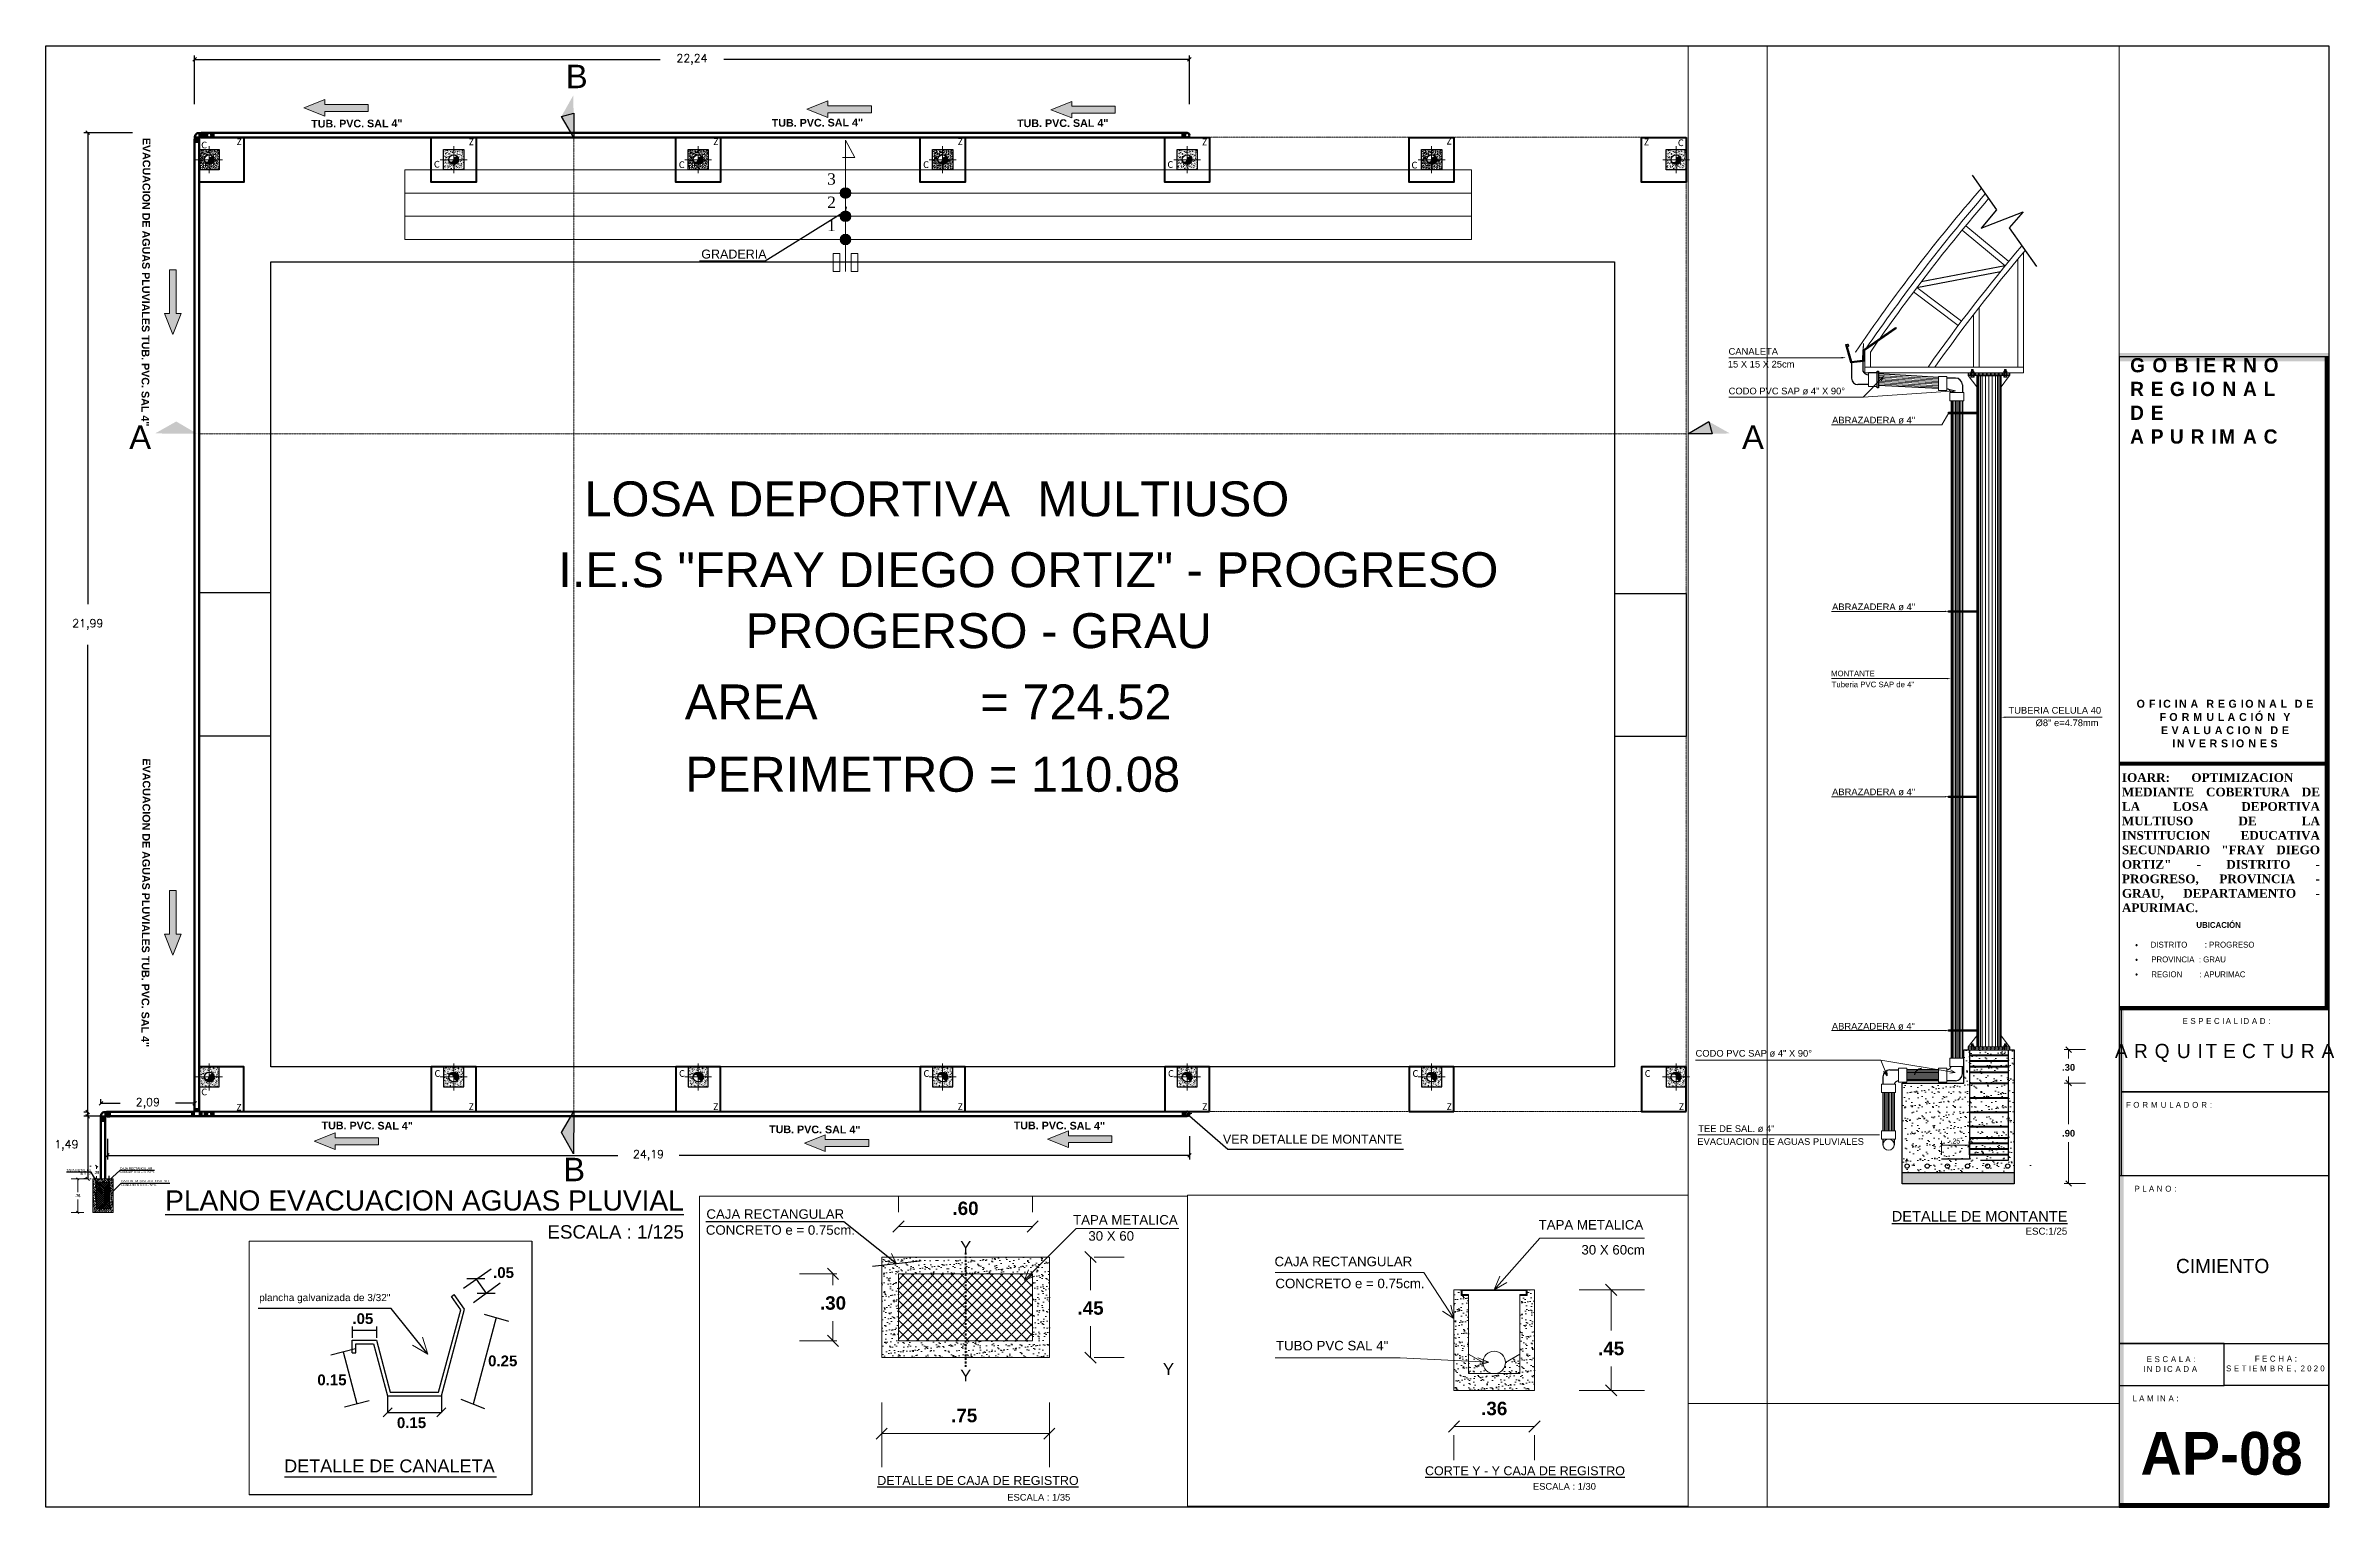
# Paper-space layout 'AGUAS PLUBIALES' of a CAD drawing. Header units: metres. Extents: x 0 to 409, y -1 to 261.
# The model-space entities are those that its viewports show. They can reach past a viewport. Long polylines and large blocks are cut down to what shows.
import ezdxf
from ezdxf.enums import TextEntityAlignment as Align

# ---------------------------------------------------------------- set-up
doc = ezdxf.new("R2010")
doc.units = ezdxf.units.M
doc.header["$PDMODE"] = 66
for name, pattern in [('ACAD_ISO02W100', [15, 12, -3]), ('CONTINUA', [0]), ('DASHDOT', [1, 0.5, -0.25, 0, -0.25]), ('DASHDOT2', [0.5, 0.25, -0.125, 0, -0.125]), ('DASHED2', [0.375, 0.25, -0.125])]:
    doc.linetypes.add(name, pattern=pattern)
for name, color, linetype, lineweight in [('0-SANIT', 2, 'CONTINUA', 60), ('0.09_lin_cotas', 4, 'Continuous', 9), ('02', 2, 'Continuous', 20), ('ACHURADOS-01', 8, 'Continuous', 5), ('agua', 4, 'Continuous', 40), ('AZUL', 150, 'Continuous', 30), ('canaleta rejilla pluvial', 1, 'Continuous', 5), ('CIMENTACION', 7, 'Continuous', 40), ('COLUMNASS', 9, 'Continuous', 25), ('COTA-01', 255, 'Continuous', 5), ('COTAS', 40, 'Continuous', 5), ('COTAS-01', 1, 'Continuous', 9), ('ELEMENTOS', 2, 'Continuous', 5), ('MURO...', 112, 'Continuous', 30), ('N.P.T', 61, 'DASHDOT', 9), ('PLUMA0.00', 253, 'Continuous', 0), ('PLUMA09', 112, 'Continuous', 9), ('PLUMA15', 46, 'Continuous', 15), ('PLUMA40', 100, 'Continuous', 40), ('TEXTOS-GRANDES-06', 6, 'Continuous', 25), ('TUB LAC 50x70', 88, 'Continuous', 13)]:
    doc.layers.add(name, color=color, linetype=linetype, lineweight=lineweight)
for name, color, linetype in [('C-ROAD-PROF-PROJ', 92, 'Continuous'), ('Detalles', 253, 'Continuous'), ('FIERRO', 4, 'Continuous'), ('MUROS', 180, 'Continuous'), ('TEXTOS-CHICOS-03', 3, 'Continuous')]:
    doc.layers.add(name, color=color, linetype=linetype)
doc.layers.add('DE JUEGO', color=7, linetype='DASHED2', lineweight=15, plot=False)
doc.layers.add('escaleras', color=7, linetype='Continuous', lineweight=15, true_color=0x2e2eff)
doc.layers.add('GRADERIA', color=7, linetype='Continuous', lineweight=15, true_color=0xc75757)
doc.styles.add('ARIAL', font='arial.ttf', dxfattribs={"width": 1.1})
doc.styles.add('ARIAL N', font='')
doc.styles.add('Estilo1', font='arial.ttf', dxfattribs={"height": 0.1})
doc.styles.add('GENERATED_STYLE_7', font='GOTHIC.TTF')
doc.styles.add('Legend', font='calibri.ttf')
doc.styles.add('MtXpl_Century_Gothic', font='GOTHICB.TTF')
doc.styles.add('MtXpl_Symbol', font='symbol.ttf')
doc.styles.get("Standard").update_dxf_attribs({"font": 'simplex.shx'})
doc.styles.add('Swiss Regular', font='swissel.ttf')
doc.styles.add('text_Ejes', font='ANTQUAB.TTF', dxfattribs={"height": 0.2})
doc.styles.add('TEXTOS 1', font='swissel.ttf')
doc.styles.get('ARIAL N').set_extended_font_data('Arial', bold=True)
doc.dimstyles.new('1-1-25', dxfattribs={"dimtxt": 0.045, "dimasz": 0.035, "dimexe": 0.04, "dimexo": 0.04, "dimgap": 0.015, "dimtad": 2, "dimzin": 4, "dimdsep": 46, "dimtxsty": 'Swiss Regular', "dimblk": 'ARCHTICK', "dimcen": 0.04, "dimclrd": 256, "dimclre": 256, "dimclrt": 7, "dimadec": 0, "dimazin": 1, "dimtfac": 1, "dimtmove": 2, "dimatfit": 3, "dimfxl": 0.04, "dimlwd": -1, "dimlwe": -1, "dimarcsym": 0})
doc.dimstyles.new('Copy of 1-100', dxfattribs={"dimtxt": 0.06, "dimasz": 0.05, "dimexe": 0.15, "dimexo": 0.2, "dimgap": 0.05, "dimtad": 1, "dimtih": 1, "dimtoh": 1, "dimzin": 4, "dimdsep": 46, "dimtxsty": 'ARIAL N', "dimblk": 'OBLIQUE', "dimcen": 0, "dimclrd": 4, "dimclre": 4, "dimclrt": 3, "dimadec": 0, "dimazin": 0, "dimtfac": 1, "dimtmove": 0, "dimatfit": 0, "dimldrblk": 'OBLIQUE', "dimfxl": 1, "dimtolj": 1, "dimtzin": 0, "dimlwd": -1, "dimlwe": -1, "dimarcsym": 1})
doc.dimstyles.new('ISO-25', dxfattribs={"dimscale": 0, "dimtxt": 0.18, "dimasz": 0.08, "dimexe": 0.09, "dimexo": 0.5, "dimgap": 0.35, "dimtad": 0, "dimtih": 1, "dimtoh": 1, "dimzin": 3, "dimtxsty": 'Standard', "dimblk": 'OBLIQUE', "dimcen": -3, "dimclrd": 256, "dimclre": 256, "dimadec": 0, "dimazin": 0, "dimtfac": 1, "dimtmove": 2, "dimatfit": 2, "dimldrblk": 'OBLIQUE', "dimfxl": 1, "dimfxlon": 1, "dimtolj": 2, "dimarcsym": 0})
pattern_1 = [(37.5, (770005.329054, 8442981.614655), (-0.0030022397, 0.0918316933), [0, -0.072442626, 0, -0.081021358, 0, -0.0774468864]), (7.5, (770005.32905, 8442981.61466), (0.0843468895, 0.134502416), [0, -0.0390808904, 0, -0.0652936827, 0, -0.0250213018]), (327.5, (770005.27043, 8442981.614655), (0.1484188252, 0.0002697084), [0, -0.0238298112, 0, -0.0857873203, 0, -0.1120001126]), (317.5, (770005.27043, 8442981.61466), (0.143270859, 0.041829686), [0, -0.0119149056, 0, -0.0562383544, 0, -0.0643404902])]
pattern_2 = [(37.5, (771801.091282, 8442503.52625), (-0.00125986716, 0.0385364754), [0, -0.0304, 0, -0.034, 0, -0.0325]), (7.5, (771801.09128, 8442503.52625), (0.0353955341, 0.0564429213), [0, -0.0164, 0, -0.0274, 0, -0.0105]), (327.5, (771801.066682, 8442503.52625), (0.0622828372, 0.0001131811), [0, -0.01, 0, -0.036, 0, -0.047]), (317.5, (771801.06668, 8442503.52625), (0.060122532, 0.0175535113), [0, -0.005, 0, -0.0236, 0, -0.027])]

psp = doc.layouts.new('AGUAS PLUBIALES')

# ---------------------------------------------------------------- texts
at = {"lineweight": 5, "ltscale": 50, "attachment_point": 5, "style": 'TEXTOS 1'}
for s, insert, char_height, width in [('\\pxqc;{\\fCentury Gothic|b0|i0|c0|p34;\\T1.5;ARQUITECTURA}', (390.31, 81.24), 2.5515, 33.1635), ('{\\fCentury Gothic|b0|i0|c0|p34;CIMIENTO}', (389.39, 43.11), 2.5515, 33.1635), ('{\\fCentury Gothic|b1|i0|c0|p34;AP-08}', (389.2, 9.56), 7.6545, 34.8039)]:
    psp.add_mtext(s, dxfattribs=dict(at, insert=insert, char_height=char_height, width=width))

msp = doc.modelspace()

# ---------------------------------------------------------------- texts
at = {"char_height": 0.525}
for s, insert, attachment_point in [('{\\fArial|b0|i0|c0|p34;B}', (773071.527, 8442167.9781), 1), ('{\\fArial|b0|i0|c0|p34;A}', (773061.7654, 8442159.3862), 7), ('{\\fArial|b0|i0|c0|p34;A}', (773061.7654, 8442159.3862), 7), ('{\\fArial|b0|i0|c0|p34;A}', (773061.7654, 8442159.3862), 7), ('{\\fArial|b0|i0|c0|p34;A}', (773061.7654, 8442159.3862), 7), ('{\\fArial|b0|i0|c0|p34;A}', (773061.7654, 8442159.3862), 7), ('{\\fArial|b0|i0|c0|p34;A}', (773061.7654, 8442159.3862), 7), ('{\\fArial|b0|i0|c0|p34;A}', (773098.3163, 8442159.3862), 9), ('{\\fArial|b0|i0|c0|p34;A}', (773098.3163, 8442159.3862), 9), ('{\\fArial|b0|i0|c0|p34;A}', (773098.3163, 8442159.3862), 9), ('{\\fArial|b0|i0|c0|p34;A}', (773098.3163, 8442159.3862), 9), ('{\\fArial|b0|i0|c0|p34;A}', (773098.3163, 8442159.3862), 9), ('{\\fArial|b0|i0|c0|p34;A}', (773098.3163, 8442159.3862), 9), ('{\\fArial|b0|i0|c0|p34;B}', (773071.4697, 8442143.5368), 1)]:
    msp.add_mtext(s, dxfattribs=dict(at, insert=insert, attachment_point=attachment_point))
at = {"layer": '0.09_lin_cotas', "char_height": 0.171262, "style": 'text_Ejes'}
for s, insert, attachment_point, rotation in [('{\\fArial|b1|i0|c0|p34;TUB. PVC. SAL 4"}', (773078.173, 8442166.598), 9, 0.27559), ('{\\fArial|b1|i0|c0|p34;TUB. PVC. SAL 4"}', (773067.8756, 8442166.5801), 9, 0.27559), ('{\\fArial|b1|i0|c0|p34;TUB. PVC. SAL 4"}', (773083.659, 8442166.5886), 9, 0.27559), ('{\\fArial|b1|i0|c0|p34;EVACUACION DE AGUAS PLUVIALES TUB. PVC. SAL 4"}', (773062.0658, 8442166.344), 7, 269.72441), ('{\\fArial|b1|i0|c0|p34;EVACUACION DE AGUAS PLUVIALES TUB. PVC. SAL 4"}', (773062.0658, 8442152.4657), 7, 269.72441), ('{\\fArial|b1|i0|c0|p34;TUB. PVC. SAL 4"}', (773068.1078, 8442144.336), 3, 359.72441), ('{\\fArial|b1|i0|c0|p34;TUB. PVC. SAL 4"}', (773083.5839, 8442144.336), 3, 359.72441), ('{\\fArial|b1|i0|c0|p34;TUB. PVC. SAL 4"}', (773078.1143, 8442144.2495), 3, 359.72441)]:
    msp.add_mtext(s, dxfattribs=dict(at, insert=insert, attachment_point=attachment_point, rotation=rotation))
at = {"layer": '02', "lineweight": 5, "char_height": 0.15, "width": 5.57795, "style": 'Legend'}
for s, insert, attachment_point in [('Z', (773064.1695, 8442166.3295, 0.2072), 1), ('Z', (773069.3608, 8442166.3278, 0.2072), 1), ('Z', (773074.8278, 8442166.331, 0.2072), 1), ('Z', (773080.2934, 8442166.3313, 0.2072), 1), ('Z', (773085.7567, 8442166.3258, 0.2072), 1), ('Z', (773091.2211, 8442166.3429, 0.2072), 1), ('Z', (773095.6362, 8442166.3257, 0.2072), 1), ('C', (773063.3784, 8442166.2569), 1), ('C', (773096.3966, 8442166.3074), 1), ('C', (773068.5822, 8442165.8278), 1), ('C', (773074.0567, 8442165.8173), 1), ('C', (773079.5201, 8442165.8193), 1), ('C', (773084.9825, 8442165.8204), 1), ('C', (773090.4396, 8442165.8081), 1), ('C', (773068.7203, 8442145.4957), 3), ('C', (773074.1869, 8442145.4957), 3), ('C', (773079.6536, 8442145.4957), 3), ('C', (773085.1203, 8442145.4957), 3), ('C', (773090.5869, 8442145.4957), 3), ('C', (773095.7786, 8442145.4957), 3), ('C', (773063.5047, 8442145.0826), 3), ('Z', (773064.2745, 8442144.7413, 0.2072), 3), ('Z', (773069.4685, 8442144.7518, 0.2072), 3), ('Z', (773074.9351, 8442144.7518, 0.2072), 3), ('Z', (773080.4018, 8442144.7518, 0.2072), 3), ('Z', (773085.8685, 8442144.7518, 0.2072), 3), ('Z', (773091.3351, 8442144.7518, 0.2072), 3), ('Z', (773096.5268, 8442144.7518, 0.2072), 3)]:
    msp.add_mtext(s, dxfattribs=dict(at, insert=insert, attachment_point=attachment_point))
at = {"layer": 'AZUL', "color": 3, "char_height": 0.03, "attachment_point": 5, "style": 'ARIAL N'}
for s, insert in [('\\A1;.05', (773101.8729, 8442150.7324)), ('\\A1;.05', (773101.4807, 8442150.604)), ('\\A1;0.25', (773101.8707, 8442150.4862)), ('\\A1;0.15', (773101.3946, 8442150.4333)), ('\\A1;0.15', (773101.6164, 8442150.3139))]:
    msp.add_mtext(s, dxfattribs=dict(at, insert=insert))
at = {"layer": 'escaleras', "color": 1, "char_height": 0.253125, "attachment_point": 1, "rotation": 359.95848, "style": 'Estilo1'}
for s, insert in [('{\\fRomantic|b0|i0|c2|p2;\\C3;3}', (773077.3729, 8442165.5496)), ('{\\fRomantic|b0|i0|c2|p2;\\C3;2}', (773077.3729, 8442165.0296)), ('{\\fRomantic|b0|i0|c2|p2;\\C3;1}', (773077.3729, 8442164.5096))]:
    msp.add_mtext_dynamic_manual_height_columns(s, width=0.120723, gutter_width=0.5, heights=[0], dxfattribs=dict(at, insert=insert))
at = {"layer": 'TEXTOS-CHICOS-03', "style": 'ARIAL'}
for s, height, p in [('GRADERIA', 0.2, (773074.5567, 8442163.644)), ('CAJA RECTANGULAR ', 0.042444, (773103.4994, 8442151.0212)), ('CONCRETO e = 0.75cm.', 0.042444, (773103.4969, 8442150.9498)), ('Y', 0.0531, (773104.6344, 8442150.8687)), ('Y', 0.0531, (773105.5411, 8442150.3225)), ('Y', 0.0531, (773104.6344, 8442150.2938))]:
    msp.add_text(s, height=height, rotation=360, dxfattribs=at).set_placement(p)
for s, height, p in [('CANALETA', 0.06, (773103.1634, 8442160.9272)), ('15 X 15 X 25cm', 0.06, (773103.1569, 8442160.8127)), ('CODO PVC SAP ø 4" X 90°', 0.06, (773103.164, 8442160.5728)), ('ABRAZADERA ø 4"', 0.06, (773104.0897, 8442160.3125)), ('ABRAZADERA ø 4"', 0.06, (773104.0897, 8442158.6427)), ('MONTANTE', 0.05, (773104.0797, 8442158.0514)), ('Tuberia PVC SAP de 4" ', 0.05, (773104.085, 8442157.9533)), ('TUBERIA CELULA 40  ', 0.06, (773105.6665, 8442157.7169)), ('%%C8" e=4.78mm', 0.06, (773105.9096, 8442157.6051)), ('ABRAZADERA ø 4"', 0.06, (773104.0897, 8442156.9874)), ('ABRAZADERA ø 4"', 0.06, (773104.0876, 8442154.8911)), ('CODO PVC SAP ø 4" X 90°', 0.06, (773102.8682, 8442154.649)), ('TEE DE SAL. ø 4"', 0.06, (773102.8931, 8442153.9753)), ('EVACUACION DE AGUAS PLUVIALES ', 0.06, (773102.8839, 8442153.8597)), ('ESC:1/25', 0.0625, (773105.8191, 8442153.0567)), ('TAPA METALICA ', 0.042444, (773105.1392, 8442150.9954)), ('TAPA METALICA ', 0.042444, (773108.7306, 8442150.9696)), ('30 X 60  ', 0.04244, (773105.2074, 8442150.9233)), ('30 X 60cm  ', 0.042444, (773108.922, 8442150.8578)), ('CAJA RECTANGULAR ', 0.042444, (773107.5495, 8442150.8056)), ('CONCRETO e = 0.75cm.', 0.042444, (773107.5535, 8442150.7073)), ('plancha galvanizada de 3/32"', 0.02, (773101.1918, 8442150.6531)), ('TUBO PVC SAL 4"', 0.042444, (773107.5562, 8442150.4293)), ('ESCALA : 1/30', 0.03, (773108.705, 8442149.8059)), ('ESCALA : 1/35', 0.03, (773104.8448, 8442149.7607)), ('VER DETALLE DE MONTANTE', 0.2, (773086.2203, 8442143.8525)), ('CAJA RECTANGULAR ', 0.05, (773061.5566, 8442143.2719)), ('TAPA METALICA ', 0.05, (773060.3619, 8442143.2313)), ('CONCRETO e = 0.75cm.', 0.05, (773061.5513, 8442143.1932)), ('30 X 60  ', 0.05, (773060.6583, 8442143.1568)), ('CAJA DE REGISTRO EXISTENTE', 0.05, (773061.5867, 8442142.991)), ('CONCRETO e = 0.75cm.', 0.05, (773061.5883, 8442142.903)), ('ESCALA : 1/125', 0.3, (773071.1172, 8442141.7285))]:
    msp.add_text(s, height=height, dxfattribs=at).set_placement(p)
at = {"layer": 'TEXTOS-CHICOS-03', "color": 70, "style": 'ARIAL'}
for s, p in [('LOSA DEPORTIVA  MULTIUSO ', (773071.9421, 8442157.8799)), (' I.E.S "FRAY DIEGO ORTIZ" - PROGRESO', (773071.0553, 8442156.2956)), ('PROGERSO - GRAU', (773075.547, 8442154.9315)), ('AREA            = 724.52', (773074.1871, 8442153.3393)), ('PERIMETRO = 110.08', (773074.1976, 8442151.7208))]:
    msp.add_text(s, height=0.781034, dxfattribs=at).set_placement(p)
at = {"layer": 'TEXTOS-GRANDES-06', "style": 'ARIAL'}
for s, height, p in [('%%UDETALLE DE MONTANTE', 0.09375, (773104.6228, 8442153.1745)), ('%%UDETALLE DE CAJA DE REGISTRO', 0.04, (773104.2636, 8442149.8308)), ('%%UCORTE Y - Y CAJA DE REGISTRO', 0.04, (773108.2225, 8442149.8709)), ('%%UPLANO EVACUACION AGUAS PLUVIAL', 0.45, (773062.5682, 8442142.3563))]:
    msp.add_text(s, height=height, dxfattribs=at).set_placement(p)
msp.add_text('DETALLE DE CANALETA ', height=0.036, dxfattribs=at).set_placement((773101.5617, 8442150.1936), align=Align.MIDDLE)

# ---------------------------------------------------------------- blocks, each defined once
blk = doc.blocks.new('ROTULO')
for points, const_width in [([(-5, 27.429), (0, 27.429)], 0.2), ([(-0.05, 11.894), (-0.05, 27.429)], 0.1), ([(-5, 17.732), (0, 17.732)], 0.1), ([(-5, 11.9), (0, 11.9)], 0.1), ([(-5, 0.049), (0, 0.049)], 0.1)]:
    blk.add_lwpolyline(points, dxfattribs=dict(const_width=const_width))
at = {"lineweight": 25}
blk.add_lwpolyline([(-5, 0), (0, 0), (0, 27.433), (-5, 27.433)], close=True, dxfattribs=at)
blk.add_lwpolyline([(-4.95, 0, 0.1, 0.1, 0), (-4.95, 11.924, 0.2, 0.2, 0)], format="xyseb")
for points in [[(0, 9.9), (-4.95, 9.9), (-4.95, 11.9), (0, 11.9)], [(0, 7.9), (-4.95, 7.9), (-4.95, 9.9), (0, 9.9)], [(-5, 3.9), (0, 3.9), (0, 7.9), (-5, 7.9)], [(-5, 2.9), (-2.5, 2.9), (-2.5, 3.9), (-5, 3.9)], [(0, 2.9), (-2.5, 2.9), (-2.5, 3.9), (0, 3.9)]]:
    blk.add_lwpolyline(points, close=True)
for s, style, p in [('UBICACIÓN', 'MtXpl_Century_Gothic', (-3.163, 13.813)), ('·  ', 'MtXpl_Symbol', (-4.622, 13.332)), ('DISTRITO        : PROGRESO', 'GENERATED_STYLE_7', (-4.252, 13.343)), ('PROVINCIA  : GRAU', 'GENERATED_STYLE_7', (-4.238, 12.991)), ('·  ', 'MtXpl_Symbol', (-4.622, 12.984)), ('·  ', 'MtXpl_Symbol', (-4.622, 12.636)), ('REGION        : APURIMAC', 'GENERATED_STYLE_7', (-4.238, 12.636))]:
    blk.add_text(s, height=0.14, dxfattribs=dict(style=style)).set_placement(p)
at = {"lineweight": 5, "ltscale": 50, "attachment_point": 5, "style": 'TEXTOS 1'}
for s, insert, char_height, width in [('\\pxqd;{\\fCentury Gothic|b1|i0|c0|p34;\\T1.5;GOBIERNO REGIONAL DE APURIMAC}', (-2.438, 26.382), 0.3402, 4.60699), ('\\pxqc;{\\fCentury Gothic|b1|i0|c0|p34;\\T1.5;OFICINA REGIONAL DE FORMULACIÓN Y EVALUACION DE INVERSIONES}', (-2.438, 18.685), 0.189, 4.62127), ('\\pxqj;{\\fTimes New Roman|b1|i0|c0|p18;IOARR:^IOPTIMIZACION MEDIANTE COBERTURA DE LA LOSA DEPORTIVA MULTIUSO DE LA INSTITUCION EDUCATIVA SECUNDARIO "FRAY DIEGO ORTIZ" - DISTRITO - PROGRESO, PROVINCIA - GRAU, DEPARTAMENTO - APURIMAC.}', (-2.583, 15.844), 0.207, 4.7094), ('\\pxqc;{\\fCentury Gothic|b0|i0|c0|p34;\\T1.5;ESPECIALIDAD:}', (-2.43, 11.592), 0.14, 2.19731), ('\\pxqc;{\\fCentury Gothic|b0|i0|c0|p34;\\T1.5;FORMULADOR:}', (-3.801, 9.592), 0.14, 2.02184), ('\\pxqc;{\\fCentury Gothic|b0|i0|c0|p34;\\T1.5;PLANO:}', (-4.122, 7.592), 0.14, 1.47449), ('\\pxqc;{\\fCentury Gothic|b0|i0|c0|p34;\\T1.5;ESCALA:\\PINDICADA}', (-3.753, 3.409), 0.14, 1.47449), ('\\pxqc;{\\fCentury Gothic|b0|i0|c0|p34;\\T1.5;FECHA:\\PSETIEMBRE, 2020}', (-1.253, 3.409), 0.14, 2.34785), ('\\pxqc;{\\fCentury Gothic|b0|i0|c0|p34;\\T1.5;LAMINA:}', (-4.122, 2.592), 0.14, 1.47449)]:
    blk.add_mtext(s, dxfattribs=dict(at, insert=insert, char_height=char_height, width=width))
blk = doc.blocks.new('_Oblique')
at = {"color": 0, "linetype": 'ByBlock', "lineweight": -2}
blk.add_line((-0.5, -0.5), (0.5, 0.5), dxfattribs=at)
blk = doc.blocks.new('*D175')
at = {"layer": 'Defpoints', "color": 0, "transparency": 16777216}
for p in [(773105.9654, 8442154.7119), (773106.205, 8442154.7119), (773105.9654, 8442154.4126)]:
    blk.add_point(p, dxfattribs=at)
at = {"layer": 'ELEMENTOS', "color": 4, "transparency": 16777216}
for p, q in [((773106.1654, 8442154.7119), (773106.355, 8442154.7119)), ((773106.205, 8442154.7119), (773106.205, 8442154.633)), ((773106.205, 8442154.4126), (773106.205, 8442154.4717)), ((773106.1654, 8442154.4126), (773106.355, 8442154.4126))]:
    blk.add_line(p, q, dxfattribs=at)
at = {"layer": 'ELEMENTOS', "color": 4, "transparency": 16777216, "xscale": 0.05, "yscale": 0.05, "zscale": 0.05}
for p, rotation in [((773106.205, 8442154.7119), 90), ((773106.205, 8442154.4126), 270)]:
    blk.add_blockref('_Oblique', p, dxfattribs=dict(at, rotation=rotation))
at = {"layer": 'ELEMENTOS', "color": 3, "transparency": 16777216, "insert": (773106.205, 8442154.5523), "char_height": 0.06, "attachment_point": 5, "style": 'ARIAL N'}
blk.add_mtext('\\A1;.30', dxfattribs=at)
blk = doc.blocks.new('*D176')
at = {"layer": 'Defpoints', "color": 0, "transparency": 16777216}
for p in [(773105.9654, 8442154.4126), (773105.9654, 8442153.5146), (773106.205, 8442153.5146)]:
    blk.add_point(p, dxfattribs=at)
at = {"layer": 'ELEMENTOS', "color": 4, "transparency": 16777216}
for p, q in [((773106.1654, 8442154.4126), (773106.355, 8442154.4126)), ((773106.205, 8442154.4126), (773106.205, 8442154.0442)), ((773106.205, 8442153.5146), (773106.205, 8442153.8829)), ((773106.1654, 8442153.5146), (773106.355, 8442153.5146))]:
    blk.add_line(p, q, dxfattribs=at)
at = {"layer": 'ELEMENTOS', "color": 4, "transparency": 16777216, "xscale": 0.05, "yscale": 0.05, "zscale": 0.05}
for p, rotation in [((773106.205, 8442154.4126), 90), ((773106.205, 8442153.5146), 270)]:
    blk.add_blockref('_Oblique', p, dxfattribs=dict(at, rotation=rotation))
at = {"layer": 'ELEMENTOS', "color": 3, "transparency": 16777216, "insert": (773106.205, 8442153.9636), "char_height": 0.06, "attachment_point": 5, "style": 'ARIAL N'}
blk.add_mtext('\\A1;.90', dxfattribs=at)
blk = doc.blocks.new('_ARCHTICK')
at = {"color": 0, "linetype": 'ByBlock', "const_width": 0.15}
blk.add_lwpolyline([(-0.5, -0.5), (0.5, 0.5)], dxfattribs=at)
blk = doc.blocks.new('*D177')
at = {"layer": 'COTA-01', "transparency": 16777216}
for p, q in [((773105.0669, 8442153.7717), (773105.0669, 8442153.8958)), ((773105.3169, 8442153.7717), (773105.3169, 8442153.8958)), ((773105.0669, 8442153.8558), (773105.3169, 8442153.8558))]:
    blk.add_line(p, q, dxfattribs=at)
at = {"layer": 'Defpoints', "color": 0, "transparency": 16777216}
for p in [(773105.3169, 8442153.8558), (773105.0669, 8442153.7317), (773105.3169, 8442153.7317)]:
    blk.add_point(p, dxfattribs=at)
at = {"layer": 'COTA-01', "transparency": 16777216, "xscale": 0.035, "yscale": 0.035, "zscale": 0.035, "rotation": 180}
blk.add_blockref('_ARCHTICK', (773105.0669, 8442153.8558), dxfattribs=at)
at = {"layer": 'COTA-01', "transparency": 16777216, "xscale": 0.035, "yscale": 0.035, "zscale": 0.035}
blk.add_blockref('_ARCHTICK', (773105.3169, 8442153.8558), dxfattribs=at)
at = {"layer": 'COTA-01', "color": 7, "transparency": 16777216, "insert": (773105.1919, 8442153.8939), "char_height": 0.045, "attachment_point": 5, "style": 'Swiss Regular'}
blk.add_mtext('.25', dxfattribs=at)
blk = doc.blocks.new('*D178')
at = {"layer": 'Defpoints', "color": 0, "transparency": 16777216}
for p in [(773105.0333, 8442150.8502), (773105.0333, 8442150.4002), (773105.2174, 8442150.4002)]:
    blk.add_point(p, dxfattribs=at)
at = {"layer": 'ELEMENTOS', "color": 4, "transparency": 16777216}
for p, q in [((773105.2174, 8442150.8502), (773105.2174, 8442150.7024)), ((773105.2333, 8442150.8502), (773105.3674, 8442150.8502)), ((773105.2174, 8442150.4002), (773105.2174, 8442150.5412)), ((773105.2333, 8442150.4002), (773105.3674, 8442150.4002))]:
    blk.add_line(p, q, dxfattribs=at)
at = {"layer": 'ELEMENTOS', "color": 4, "transparency": 16777216, "xscale": 0.05, "yscale": 0.05, "zscale": 0.05}
for p, rotation in [((773105.2174, 8442150.8502), 90), ((773105.2174, 8442150.4002), 270)]:
    blk.add_blockref('_Oblique', p, dxfattribs=dict(at, rotation=rotation))
at = {"layer": 'ELEMENTOS', "color": 3, "transparency": 16777216, "insert": (773105.2174, 8442150.6218), "char_height": 0.06, "attachment_point": 5, "style": 'ARIAL N'}
blk.add_mtext('\\A1;.45', dxfattribs=at)
blk = doc.blocks.new('*D179')
at = {"layer": 'Defpoints', "color": 0, "transparency": 16777216}
for p in [(773104.2833, 8442150.4002), (773105.0333, 8442150.4002), (773105.0333, 8442150.0605)]:
    blk.add_point(p, dxfattribs=at)
at = {"layer": 'ELEMENTOS', "color": 4, "transparency": 16777216}
for p, q in [((773104.2833, 8442150.2002), (773104.2833, 8442149.9105)), ((773105.0333, 8442150.2002), (773105.0333, 8442149.9105)), ((773104.2833, 8442150.0605), (773105.0333, 8442150.0605))]:
    blk.add_line(p, q, dxfattribs=at)
at = {"layer": 'ELEMENTOS', "color": 4, "transparency": 16777216, "xscale": 0.05, "yscale": 0.05, "zscale": 0.05, "rotation": 180}
blk.add_blockref('_Oblique', (773104.2833, 8442150.0605), dxfattribs=at)
at = {"layer": 'ELEMENTOS', "color": 4, "transparency": 16777216, "xscale": 0.05, "yscale": 0.05, "zscale": 0.05}
blk.add_blockref('_Oblique', (773105.0333, 8442150.0605), dxfattribs=at)
at = {"layer": 'ELEMENTOS', "color": 3, "transparency": 16777216, "insert": (773104.6523, 8442150.141), "char_height": 0.06, "attachment_point": 5, "style": 'ARIAL N'}
blk.add_mtext('\\A1;.75', dxfattribs=at)
blk = doc.blocks.new('*D180')
at = {"layer": 'Defpoints', "color": 0, "transparency": 16777216}
for p in [(773104.9583, 8442150.987), (773104.3583, 8442150.8502), (773104.9583, 8442150.8502)]:
    blk.add_point(p, dxfattribs=at)
at = {"layer": 'ELEMENTOS', "color": 4, "transparency": 16777216}
for p, q in [((773104.3583, 8442151.0502), (773104.3583, 8442151.137)), ((773104.9583, 8442151.0502), (773104.9583, 8442151.137)), ((773104.3583, 8442150.987), (773104.9583, 8442150.987))]:
    blk.add_line(p, q, dxfattribs=at)
at = {"layer": 'ELEMENTOS', "color": 4, "transparency": 16777216, "xscale": 0.05, "yscale": 0.05, "zscale": 0.05, "rotation": 180}
blk.add_blockref('_Oblique', (773104.3583, 8442150.987), dxfattribs=at)
at = {"layer": 'ELEMENTOS', "color": 4, "transparency": 16777216, "xscale": 0.05, "yscale": 0.05, "zscale": 0.05}
blk.add_blockref('_Oblique', (773104.9583, 8442150.987), dxfattribs=at)
at = {"layer": 'ELEMENTOS', "color": 3, "transparency": 16777216, "insert": (773104.6583, 8442151.0676), "char_height": 0.06, "attachment_point": 5, "style": 'ARIAL N'}
blk.add_mtext('\\A1;.60', dxfattribs=at)
blk = doc.blocks.new('*D181')
at = {"layer": 'Defpoints', "color": 0, "transparency": 16777216}
for p in [(773104.2833, 8442150.7752), (773104.0655, 8442150.4752), (773104.2833, 8442150.4752)]:
    blk.add_point(p, dxfattribs=at)
at = {"layer": 'ELEMENTOS', "color": 4, "transparency": 16777216}
for p, q in [((773104.0833, 8442150.7752), (773103.9155, 8442150.7752)), ((773104.0655, 8442150.7752), (773104.0655, 8442150.7249)), ((773104.0655, 8442150.4752), (773104.0655, 8442150.5636)), ((773104.0833, 8442150.4752), (773103.9155, 8442150.4752))]:
    blk.add_line(p, q, dxfattribs=at)
at = {"layer": 'ELEMENTOS', "color": 4, "transparency": 16777216, "xscale": 0.05, "yscale": 0.05, "zscale": 0.05}
for p, rotation in [((773104.0655, 8442150.7752), 90), ((773104.0655, 8442150.4752), 270)]:
    blk.add_blockref('_Oblique', p, dxfattribs=dict(at, rotation=rotation))
at = {"layer": 'ELEMENTOS', "color": 3, "transparency": 16777216, "insert": (773104.0655, 8442150.6442), "char_height": 0.06, "attachment_point": 5, "style": 'ARIAL N'}
blk.add_mtext('\\A1;.30', dxfattribs=at)
blk = doc.blocks.new('*D182')
at = {"layer": 'Defpoints', "color": 0, "transparency": 16777216}
for p in [(773108.7121, 8442150.7002), (773108.7121, 8442150.2502), (773109.0548, 8442150.2502)]:
    blk.add_point(p, dxfattribs=at)
at = {"layer": 'ELEMENTOS', "color": 4, "transparency": 16777216}
for p, q in [((773108.9121, 8442150.7002), (773109.2048, 8442150.7002)), ((773109.0548, 8442150.7002), (773109.0548, 8442150.5178)), ((773109.0548, 8442150.2502), (773109.0548, 8442150.3565)), ((773108.9121, 8442150.2502), (773109.2048, 8442150.2502))]:
    blk.add_line(p, q, dxfattribs=at)
at = {"layer": 'ELEMENTOS', "color": 4, "transparency": 16777216, "xscale": 0.05, "yscale": 0.05, "zscale": 0.05}
for p, rotation in [((773109.0548, 8442150.7002), 90), ((773109.0548, 8442150.2502), 270)]:
    blk.add_blockref('_Oblique', p, dxfattribs=dict(at, rotation=rotation))
at = {"layer": 'ELEMENTOS', "color": 3, "transparency": 16777216, "insert": (773109.0548, 8442150.4372), "char_height": 0.06, "attachment_point": 5, "style": 'ARIAL N'}
blk.add_mtext('\\A1;.45', dxfattribs=at)
blk = doc.blocks.new('*D183')
at = {"layer": 'Defpoints', "color": 0, "transparency": 16777216}
for p in [(773108.3521, 8442150.2502), (773108.7121, 8442150.2502), (773108.7121, 8442150.0884)]:
    blk.add_point(p, dxfattribs=at)
at = {"layer": 'ELEMENTOS', "color": 4, "transparency": 16777216}
for p, q in [((773108.3521, 8442150.0884), (773108.7121, 8442150.0884)), ((773108.3521, 8442150.0502), (773108.3521, 8442149.9384)), ((773108.7121, 8442150.0502), (773108.7121, 8442149.9384))]:
    blk.add_line(p, q, dxfattribs=at)
at = {"layer": 'ELEMENTOS', "color": 4, "transparency": 16777216, "xscale": 0.05, "yscale": 0.05, "zscale": 0.05, "rotation": 180}
blk.add_blockref('_Oblique', (773108.3521, 8442150.0884), dxfattribs=at)
at = {"layer": 'ELEMENTOS', "color": 4, "transparency": 16777216, "xscale": 0.05, "yscale": 0.05, "zscale": 0.05}
blk.add_blockref('_Oblique', (773108.7121, 8442150.0884), dxfattribs=at)
at = {"layer": 'ELEMENTOS', "color": 3, "transparency": 16777216, "insert": (773108.5321, 8442150.169), "char_height": 0.06, "attachment_point": 5, "style": 'ARIAL N'}
blk.add_mtext('\\A1;.36', dxfattribs=at)
blk = doc.blocks.new('*D184')
at = {"layer": 'Defpoints', "color": 0, "transparency": 16777216}
for p in [(773060.6135, 8442143.0657), (773060.9532, 8442143.0657), (773060.9532, 8442142.3157)]:
    blk.add_point(p, dxfattribs=at)
at = {"layer": 'ELEMENTOS', "color": 4, "transparency": 16777216}
for p, q in [((773060.7532, 8442143.0657), (773060.4635, 8442143.0657)), ((773060.6135, 8442143.0657), (773060.6135, 8442142.7652)), ((773060.6135, 8442142.3157), (773060.6135, 8442142.6042)), ((773060.7532, 8442142.3157), (773060.4635, 8442142.3157))]:
    blk.add_line(p, q, dxfattribs=at)
at = {"layer": 'ELEMENTOS', "color": 4, "transparency": 16777216, "xscale": 0.05, "yscale": 0.05, "zscale": 0.05}
for p, rotation in [((773060.6135, 8442143.0657), 90), ((773060.6135, 8442142.3157), 270)]:
    blk.add_blockref('_Oblique', p, dxfattribs=dict(at, rotation=rotation))
at = {"layer": 'ELEMENTOS', "color": 3, "transparency": 16777216, "insert": (773060.6135, 8442142.6847), "char_height": 0.06, "attachment_point": 5, "style": 'ARIAL N'}
blk.add_mtext('\\A1;.75', dxfattribs=at)
blk = doc.blocks.new('*D185')
at = {"layer": 'Defpoints', "color": 0, "transparency": 16777216}
for p in [(773061.1164, 8442143.348), (773061.0358, 8442143.0657), (773061.1164, 8442143.0657)]:
    blk.add_point(p, dxfattribs=at)
at = {"layer": 'ELEMENTOS', "color": 4, "transparency": 16777216}
for p, q in [((773060.9164, 8442143.348), (773060.8858, 8442143.348)), ((773061.0358, 8442143.348), (773061.0358, 8442143.2875)), ((773061.0358, 8442143.0657), (773061.0358, 8442143.1262)), ((773060.9164, 8442143.0657), (773060.8858, 8442143.0657))]:
    blk.add_line(p, q, dxfattribs=at)
at = {"layer": 'ELEMENTOS', "color": 4, "transparency": 16777216, "xscale": 0.05, "yscale": 0.05, "zscale": 0.05}
for p, rotation in [((773061.0358, 8442143.348), 90), ((773061.0358, 8442143.0657), 270)]:
    blk.add_blockref('_Oblique', p, dxfattribs=dict(at, rotation=rotation))
at = {"layer": 'ELEMENTOS', "color": 3, "transparency": 16777216, "insert": (773061.0358, 8442143.2069), "char_height": 0.06, "attachment_point": 5, "style": 'ARIAL N'}
blk.add_mtext('\\A1;.28', dxfattribs=at)
blk = doc.blocks.new('*D186')
at = {"layer": 'C-ROAD-PROF-PROJ', "color": 173, "lineweight": -2, "ltscale": 0.05, "true_color": 0x4b5ece, "transparency": 16777216}
for p, q in [((773063.2283, 8442167.0973), (773063.2283, 8442168.1873)), ((773085.4691, 8442167.0973), (773085.4691, 8442168.1873))]:
    blk.add_line(p, q, dxfattribs=at)
at = {"layer": 'C-ROAD-PROF-PROJ', "color": 175, "lineweight": -2, "ltscale": 0.05, "true_color": 0x4d4db3, "transparency": 16777216}
for p, q in [((773063.2283, 8442168.0973), (773073.6344, 8442168.0973)), ((773085.4691, 8442168.0973), (773075.063, 8442168.0973))]:
    blk.add_line(p, q, dxfattribs=at)
at = {"layer": 'Defpoints', "color": 0, "ltscale": 0.05, "transparency": 16777216}
for p in [(773063.2283, 8442168.0973), (773085.4691, 8442166.4772), (773063.2283, 8442166.4449)]:
    blk.add_point(p, dxfattribs=at)
at = {"layer": 'C-ROAD-PROF-PROJ', "color": 175, "lineweight": -2, "ltscale": 0.05, "true_color": 0x4d4db3, "transparency": 16777216, "xscale": 0.08, "yscale": 0.08, "zscale": 0.08, "rotation": 180}
blk.add_blockref('_Oblique', (773063.2283, 8442168.0973), dxfattribs=at)
at = {"layer": 'C-ROAD-PROF-PROJ', "color": 175, "lineweight": -2, "ltscale": 0.05, "true_color": 0x4d4db3, "transparency": 16777216, "xscale": 0.08, "yscale": 0.08, "zscale": 0.08}
blk.add_blockref('_Oblique', (773085.4691, 8442168.0973), dxfattribs=at)
at = {"layer": 'C-ROAD-PROF-PROJ', "color": 0, "ltscale": 0.05, "transparency": 16777216, "insert": (773074.3487, 8442168.0973), "char_height": 0.18, "attachment_point": 5}
blk.add_mtext('\\A2;22,24', dxfattribs=at)
blk = doc.blocks.new('*D187')
at = {"layer": 'C-ROAD-PROF-PROJ', "color": 173, "lineweight": -2, "ltscale": 0.05, "true_color": 0x4b5ece, "transparency": 16777216}
for p, q in [((773061.8387, 8442166.4566), (773060.7487, 8442166.4566)), ((773061.8387, 8442144.4632), (773060.7487, 8442144.4632))]:
    blk.add_line(p, q, dxfattribs=at)
at = {"layer": 'C-ROAD-PROF-PROJ', "color": 175, "lineweight": -2, "ltscale": 0.05, "true_color": 0x4d4db3, "transparency": 16777216}
for p, q in [((773060.8387, 8442166.4566), (773060.8387, 8442155.917)), ((773060.8387, 8442144.4632), (773060.8387, 8442155.0027))]:
    blk.add_line(p, q, dxfattribs=at)
at = {"layer": 'Defpoints', "color": 0, "ltscale": 0.05, "transparency": 16777216}
for p in [(773063.3764, 8442166.4566), (773060.8387, 8442144.4632), (773063.3764, 8442144.4632)]:
    blk.add_point(p, dxfattribs=at)
at = {"layer": 'C-ROAD-PROF-PROJ', "color": 175, "lineweight": -2, "ltscale": 0.05, "true_color": 0x4d4db3, "transparency": 16777216, "xscale": 0.08, "yscale": 0.08, "zscale": 0.08}
for p, rotation in [((773060.8387, 8442166.4566), 90), ((773060.8387, 8442144.4632), 270)]:
    blk.add_blockref('_Oblique', p, dxfattribs=dict(at, rotation=rotation))
at = {"layer": 'C-ROAD-PROF-PROJ', "color": 0, "ltscale": 0.05, "transparency": 16777216, "insert": (773060.8387, 8442155.4599), "char_height": 0.18, "attachment_point": 5}
blk.add_mtext('\\A2;21,99', dxfattribs=at)
blk = doc.blocks.new('*D188')
at = {"layer": 'C-ROAD-PROF-PROJ', "color": 173, "lineweight": -2, "ltscale": 0.05, "true_color": 0x4b5ece, "transparency": 16777216}
for p, q in [((773061.1334, 8442144.754), (773061.1334, 8442144.844)), ((773063.2283, 8442144.754), (773063.2283, 8442144.844))]:
    blk.add_line(p, q, dxfattribs=at)
at = {"layer": 'C-ROAD-PROF-PROJ', "color": 175, "lineweight": -2, "ltscale": 0.05, "true_color": 0x4d4db3, "transparency": 16777216}
for p, q in [((773061.1334, 8442144.754), (773061.5608, 8442144.754)), ((773063.2283, 8442144.754), (773062.8008, 8442144.754))]:
    blk.add_line(p, q, dxfattribs=at)
at = {"layer": 'Defpoints', "color": 0, "ltscale": 0.05, "transparency": 16777216}
for p in [(773063.2283, 8442144.754), (773061.1334, 8442144.462), (773063.2283, 8442144.462)]:
    blk.add_point(p, dxfattribs=at)
at = {"layer": 'C-ROAD-PROF-PROJ', "color": 175, "lineweight": -2, "ltscale": 0.05, "true_color": 0x4d4db3, "transparency": 16777216, "xscale": 0.08, "yscale": 0.08, "zscale": 0.08, "rotation": 180}
blk.add_blockref('_Oblique', (773061.1334, 8442144.754), dxfattribs=at)
at = {"layer": 'C-ROAD-PROF-PROJ', "color": 175, "lineweight": -2, "ltscale": 0.05, "true_color": 0x4d4db3, "transparency": 16777216, "xscale": 0.08, "yscale": 0.08, "zscale": 0.08}
blk.add_blockref('_Oblique', (773063.2283, 8442144.754), dxfattribs=at)
at = {"layer": 'C-ROAD-PROF-PROJ', "color": 0, "ltscale": 0.05, "transparency": 16777216, "insert": (773062.1808, 8442144.754), "char_height": 0.18, "attachment_point": 5}
blk.add_mtext('\\A2;2,09', dxfattribs=at)
blk = doc.blocks.new('*D189')
at = {"layer": 'C-ROAD-PROF-PROJ', "color": 173, "lineweight": -2, "ltscale": 0.05, "true_color": 0x4b5ece, "transparency": 16777216}
for p, q in [((773060.8387, 8442144.5573), (773060.7487, 8442144.5573)), ((773060.8387, 8442143.0657), (773060.7487, 8442143.0657))]:
    blk.add_line(p, q, dxfattribs=at)
at = {"layer": 'C-ROAD-PROF-PROJ', "color": 175, "lineweight": -2, "ltscale": 0.05, "true_color": 0x4d4db3, "transparency": 16777216}
blk.add_line((773060.8387, 8442144.5573), (773060.8387, 8442143.0657), dxfattribs=at)
at = {"layer": 'Defpoints', "color": 0, "ltscale": 0.05, "transparency": 16777216}
for p in [(773061.2352, 8442144.5573), (773060.8387, 8442143.0657), (773061.2352, 8442143.0657)]:
    blk.add_point(p, dxfattribs=at)
at = {"layer": 'C-ROAD-PROF-PROJ', "color": 175, "lineweight": -2, "ltscale": 0.05, "true_color": 0x4d4db3, "transparency": 16777216, "xscale": 0.08, "yscale": 0.08, "zscale": 0.08}
for p, rotation in [((773060.8387, 8442144.5573), 90), ((773060.8387, 8442143.0657), 270)]:
    blk.add_blockref('_Oblique', p, dxfattribs=dict(at, rotation=rotation))
at = {"layer": 'C-ROAD-PROF-PROJ', "color": 0, "ltscale": 0.05, "transparency": 16777216, "insert": (773060.3594, 8442143.8115), "char_height": 0.18, "attachment_point": 5}
blk.add_mtext('\\A2;1,49', dxfattribs=at)
blk = doc.blocks.new('*D190')
at = {"layer": 'C-ROAD-PROF-PROJ', "color": 173, "lineweight": -2, "ltscale": 0.05, "true_color": 0x4b5ece, "transparency": 16777216}
for p, q in [((773085.4718, 8442144.0185), (773085.4718, 8442143.5001)), ((773061.2799, 8442143.9632), (773061.2799, 8442143.5001))]:
    blk.add_line(p, q, dxfattribs=at)
at = {"layer": 'C-ROAD-PROF-PROJ', "color": 175, "lineweight": -2, "ltscale": 0.05, "true_color": 0x4d4db3, "transparency": 16777216}
for p, q in [((773061.2799, 8442143.5901), (773072.6873, 8442143.5901)), ((773085.4718, 8442143.5901), (773074.0644, 8442143.5901))]:
    blk.add_line(p, q, dxfattribs=at)
at = {"layer": 'Defpoints', "color": 0, "ltscale": 0.05, "transparency": 16777216}
for p in [(773085.4718, 8442144.5185), (773061.2799, 8442144.4632), (773061.2799, 8442143.5901)]:
    blk.add_point(p, dxfattribs=at)
at = {"layer": 'C-ROAD-PROF-PROJ', "color": 175, "lineweight": -2, "ltscale": 0.05, "true_color": 0x4d4db3, "transparency": 16777216, "xscale": 0.08, "yscale": 0.08, "zscale": 0.08, "rotation": 180}
blk.add_blockref('_Oblique', (773061.2799, 8442143.5901), dxfattribs=at)
at = {"layer": 'C-ROAD-PROF-PROJ', "color": 175, "lineweight": -2, "ltscale": 0.05, "true_color": 0x4d4db3, "transparency": 16777216, "xscale": 0.08, "yscale": 0.08, "zscale": 0.08}
blk.add_blockref('_Oblique', (773085.4718, 8442143.5901), dxfattribs=at)
at = {"layer": 'C-ROAD-PROF-PROJ', "color": 0, "ltscale": 0.05, "transparency": 16777216, "insert": (773073.3758, 8442143.5901), "char_height": 0.18, "attachment_point": 5}
blk.add_mtext('\\A2;24,19', dxfattribs=at)

# ---------------------------------------------------------------- dimensions: what is measured, and where the dimension line sits
at = {"layer": 'C-ROAD-PROF-PROJ', "ltscale": 0.05}
for base, p1, p2, picture, middle in [((773063.2283, 8442168.0973), (773085.4691, 8442166.4772), (773063.2283, 8442166.4449), '*D186', (773074.3487, 8442168.0973)), ((773063.2283, 8442144.754), (773061.1334, 8442144.462), (773063.2283, 8442144.462), '*D188', (773062.1808, 8442144.754)), ((773061.2799, 8442143.5901), (773085.4718, 8442144.5185), (773061.2799, 8442144.4632), '*D190', (773073.3758, 8442143.5901))]:
    dim = msp.add_linear_dim(base=base, p1=p1, p2=p2, dimstyle='ISO-25', override={"dimscale": 1}, dxfattribs=at)
    dim.commit()
    dim.dimension.update_dxf_attribs({"geometry": picture, "text_midpoint": middle})
for base, p1, p2, picture, middle in [((773060.8387, 8442144.4632), (773063.3764, 8442166.4566), (773063.3764, 8442144.4632), '*D187', (773060.8387, 8442155.4599)), ((773060.8387, 8442143.0657), (773061.2352, 8442144.5573), (773061.2352, 8442143.0657), '*D189', (773060.3594, 8442143.8115))]:
    dim = msp.add_linear_dim(base=base, p1=p1, p2=p2, angle=90, dimstyle='ISO-25', override={"dimscale": 1}, dxfattribs=at)
    dim.commit()
    dim.dimension.update_dxf_attribs({"geometry": picture, "text_midpoint": middle})
at = {"layer": 'COTA-01'}
dim = msp.add_linear_dim(base=(773105.3169, 8442153.8558), p1=(773105.0669, 8442153.7317), p2=(773105.3169, 8442153.7317), dimstyle='1-1-25', dxfattribs=at)
dim.commit()
dim.dimension.update_dxf_attribs({"geometry": '*D177', "text_midpoint": (773105.1919, 8442153.8939)})
at = {"layer": 'ELEMENTOS'}
for base, p1, p2, picture, middle in [((773106.205, 8442154.7119), (773105.9654, 8442154.4126), (773105.9654, 8442154.7119), '*D175', (773106.205, 8442154.5523)), ((773105.2174, 8442150.4002), (773105.0333, 8442150.8502), (773105.0333, 8442150.4002), '*D178', (773105.2174, 8442150.6218)), ((773104.0655, 8442150.4752), (773104.2833, 8442150.7752), (773104.2833, 8442150.4752), '*D181', (773104.0655, 8442150.6442)), ((773109.0548, 8442150.2502), (773108.7121, 8442150.7002), (773108.7121, 8442150.2502), '*D182', (773109.0548, 8442150.4372)), ((773060.6135, 8442143.0657), (773060.9532, 8442142.3157), (773060.9532, 8442143.0657), '*D184', (773060.6135, 8442142.6847))]:
    dim = msp.add_linear_dim(base=base, p1=p1, p2=p2, angle=90, dimstyle='Copy of 1-100', dxfattribs=at)
    dim.commit()
    dim.dimension.update_dxf_attribs({"geometry": picture, "text_midpoint": middle, "dimtype": 160})
for base, p1, p2, picture, middle in [((773106.205, 8442153.5146), (773105.9654, 8442154.4126), (773105.9654, 8442153.5146), '*D176', (773106.205, 8442153.9636)), ((773061.0358, 8442143.0657), (773061.1164, 8442143.348), (773061.1164, 8442143.0657), '*D185', (773061.0358, 8442143.2069))]:
    dim = msp.add_linear_dim(base=base, p1=p1, p2=p2, angle=90, dimstyle='Copy of 1-100', dxfattribs=at)
    dim.commit()
    dim.dimension.update_dxf_attribs({"geometry": picture, "text_midpoint": middle})
for base, p1, p2, picture, middle in [((773104.9583, 8442150.987), (773104.3583, 8442150.8502), (773104.9583, 8442150.8502), '*D180', (773104.6583, 8442151.0676)), ((773108.7121, 8442150.0884), (773108.3521, 8442150.2502), (773108.7121, 8442150.2502), '*D183', (773108.5321, 8442150.169))]:
    dim = msp.add_linear_dim(base=base, p1=p1, p2=p2, dimstyle='Copy of 1-100', dxfattribs=at)
    dim.commit()
    dim.dimension.update_dxf_attribs({"geometry": picture, "text_midpoint": middle})
dim = msp.add_linear_dim(base=(773105.0333, 8442150.0605), p1=(773104.2833, 8442150.4002), p2=(773105.0333, 8442150.4002), dimstyle='Copy of 1-100', dxfattribs=at)
dim.commit()
dim.dimension.update_dxf_attribs({"geometry": '*D179', "text_midpoint": (773104.6523, 8442150.0605), "dimtype": 160})

# ---------------------------------------------------------------- hatches: boundary and pattern name
h = msp.add_hatch(color=256)
h.dxf.hatch_style = 1
h.paths.add_polyline_path([(773071.6964, 8442167.2958), (773071.7055, 8442166.3536), (773071.4289, 8442166.8221)])
h = msp.add_hatch(color=256)
h.dxf.hatch_style = 1
h.paths.add_polyline_path([(773071.6964, 8442167.2958), (773071.7055, 8442166.3536), (773071.4289, 8442166.8221)])
h = msp.add_hatch(color=256)
h.dxf.hatch_style = 1
h.paths.add_polyline_path([(773071.6964, 8442167.2958), (773071.7055, 8442166.3536), (773071.4289, 8442166.8221)])
at = {"linetype": 'Continuous', "lineweight": 0}
h = msp.add_hatch(dxfattribs=at)
h.set_pattern_fill('AR-CONC', color=256, scale=0.01, angle=90, style=0)
h.set_pattern_definition([(140, (773063.75327, 8442165.20356), (0.0062752, 0.071726), [0.0075, -0.0825]), (85, (773063.75327, 8442165.20356), (-0.075219, -0.013875), [0.006, -0.066]), (190.451, (773063.75379, 8442165.209534), (-0.068944, 0.057851), [0.006374, -0.070114]), (136.184, (773063.73327, 8442165.20356), (0.016552, 0.106724), [0.01125, -0.12375]), (186.636, (773063.73465, 8442165.21245), (-0.097412, 0.093466), [0.009561, -0.105171]), (81.184, (773063.73327, 8442165.20356), (-0.097412, 0.093466), [0.009, -0.099]), (111, (773063.73827, 8442165.21356), (0.040262, 0.0596907), [0.0075, -0.0825]), (56, (773063.73827, 8442165.21356), (-0.072515, 0.0243315), [0.006, -0.066]), (161.451, (773063.74162, 8442165.21853), (-0.032253, 0.0840223), [0.006374, -0.070114]), (127.5, (773063.753268, 8442165.203557), (-0.0332894, 0.001216), [0, -0.0652, 0, -0.067, 0, -0.06625]), (97.5, (773063.753268, 8442165.203557), (-0.0394412, 0.026307), [0, -0.0382, 0, -0.0637, 0, -0.02525]), (57.5, (773063.753268, 8442165.181257), (0.0022555, 0.05338224), [0, -0.025, 0, -0.078, 0, -0.1035]), (47.5, (773063.75327, 8442165.171257), (-0.0100105, 0.0583186), [0, -0.0325, 0, -0.0518, 0, -0.0735])])
edge = h.paths.add_edge_path()
edge.add_line((773063.3283, 8442165.8536), (773063.4437, 8442165.8536))
edge.add_arc((773063.5533, 8442165.8536), 0.1096, 540, 630)
edge.add_line((773063.5533, 8442165.744), (773063.5533, 8442165.6286))
edge.add_line((773063.5533, 8442165.6286), (773063.3283, 8442165.6286))
edge.add_line((773063.3283, 8442165.6286), (773063.3283, 8442165.8536))
edge = h.paths.add_edge_path()
edge.add_line((773063.3283, 8442166.0786), (773063.5533, 8442166.0786))
edge.add_line((773063.5533, 8442166.0786), (773063.5533, 8442165.9631))
edge.add_arc((773063.5533, 8442165.8536), 0.1096, 450, 540)
edge.add_line((773063.4437, 8442165.8536), (773063.3283, 8442165.8536))
edge.add_line((773063.3283, 8442165.8536), (773063.3283, 8442166.0786))
edge = h.paths.add_edge_path()
edge.add_line((773063.7783, 8442165.8536), (773063.6628, 8442165.8536))
edge.add_arc((773063.5533, 8442165.8536), 0.1095, 360.00405, 450)
edge.add_line((773063.5533, 8442165.9631), (773063.5533, 8442166.0786))
edge.add_line((773063.5533, 8442166.0786), (773063.7783, 8442166.0786))
edge.add_line((773063.7783, 8442166.0786), (773063.7783, 8442165.8536))
edge = h.paths.add_edge_path()
edge.add_line((773063.6628, 8442165.8536), (773063.7783, 8442165.8536))
edge.add_line((773063.7783, 8442165.8536), (773063.7783, 8442165.6286))
edge.add_line((773063.7783, 8442165.6286), (773063.5533, 8442165.6286))
edge.add_line((773063.5533, 8442165.6286), (773063.5533, 8442165.744))
edge.add_arc((773063.5533, 8442165.8536), 0.1095, 630, 720.00405)
h = msp.add_hatch(dxfattribs=at)
h.set_pattern_fill('AR-CONC', color=256, scale=0.01, angle=90, style=0)
h.set_pattern_definition([(140, (773069.219935, 8442165.20356), (0.0062752, 0.071726), [0.0075, -0.0825]), (85, (773069.219935, 8442165.20356), (-0.075219, -0.013875), [0.006, -0.066]), (190.451, (773069.22046, 8442165.209534), (-0.068944, 0.057851), [0.006374, -0.070114]), (136.184, (773069.199935, 8442165.20356), (0.016552, 0.106724), [0.01125, -0.12375]), (186.636, (773069.20131, 8442165.21245), (-0.097412, 0.093466), [0.009561, -0.105171]), (81.184, (773069.19993, 8442165.20356), (-0.097412, 0.093466), [0.009, -0.099]), (111, (773069.204935, 8442165.21356), (0.040262, 0.0596907), [0.0075, -0.0825]), (56, (773069.204935, 8442165.21356), (-0.072515, 0.0243315), [0.006, -0.066]), (161.451, (773069.20829, 8442165.21853), (-0.032253, 0.0840223), [0.006374, -0.070114]), (127.5, (773069.219935, 8442165.203557), (-0.0332894, 0.001216), [0, -0.0652, 0, -0.067, 0, -0.06625]), (97.5, (773069.219935, 8442165.203557), (-0.0394412, 0.026307), [0, -0.0382, 0, -0.0637, 0, -0.02525]), (57.5, (773069.219935, 8442165.181257), (0.0022555, 0.05338224), [0, -0.025, 0, -0.078, 0, -0.1035]), (47.5, (773069.219935, 8442165.171257), (-0.0100105, 0.0583186), [0, -0.0325, 0, -0.0518, 0, -0.0735])])
edge = h.paths.add_edge_path()
edge.add_line((773068.7949, 8442165.8536), (773068.9104, 8442165.8536))
edge.add_arc((773069.0199, 8442165.8536), 0.1096, 540, 630)
edge.add_line((773069.0199, 8442165.744), (773069.0199, 8442165.6286))
edge.add_line((773069.0199, 8442165.6286), (773068.7949, 8442165.6286))
edge.add_line((773068.7949, 8442165.6286), (773068.7949, 8442165.8536))
edge = h.paths.add_edge_path()
edge.add_line((773068.7949, 8442166.0786), (773069.0199, 8442166.0786))
edge.add_line((773069.0199, 8442166.0786), (773069.0199, 8442165.9631))
edge.add_arc((773069.0199, 8442165.8536), 0.1096, 450, 540)
edge.add_line((773068.9104, 8442165.8536), (773068.7949, 8442165.8536))
edge.add_line((773068.7949, 8442165.8536), (773068.7949, 8442166.0786))
edge = h.paths.add_edge_path()
edge.add_line((773069.2449, 8442165.8536), (773069.1295, 8442165.8536))
edge.add_arc((773069.0199, 8442165.8536), 0.1095, 360.00405, 450)
edge.add_line((773069.0199, 8442165.9631), (773069.0199, 8442166.0786))
edge.add_line((773069.0199, 8442166.0786), (773069.2449, 8442166.0786))
edge.add_line((773069.2449, 8442166.0786), (773069.2449, 8442165.8536))
edge = h.paths.add_edge_path()
edge.add_line((773069.1295, 8442165.8536), (773069.2449, 8442165.8536))
edge.add_line((773069.2449, 8442165.8536), (773069.2449, 8442165.6286))
edge.add_line((773069.2449, 8442165.6286), (773069.0199, 8442165.6286))
edge.add_line((773069.0199, 8442165.6286), (773069.0199, 8442165.744))
edge.add_arc((773069.0199, 8442165.8536), 0.1095, 630, 720.00405)
h = msp.add_hatch(dxfattribs=at)
h.set_pattern_fill('AR-CONC', color=256, scale=0.01, angle=90, style=0)
h.set_pattern_definition([(140, (773074.6866, 8442165.20356), (0.0062752, 0.071726), [0.0075, -0.0825]), (85, (773074.6866, 8442165.20356), (-0.075219, -0.013875), [0.006, -0.066]), (190.451, (773074.687124, 8442165.209534), (-0.068944, 0.057851), [0.006374, -0.070114]), (136.184, (773074.6666, 8442165.20356), (0.016552, 0.106724), [0.01125, -0.12375]), (186.636, (773074.66798, 8442165.21245), (-0.097412, 0.093466), [0.009561, -0.105171]), (81.184, (773074.6666, 8442165.20356), (-0.097412, 0.093466), [0.009, -0.099]), (111, (773074.6716, 8442165.21356), (0.040262, 0.0596907), [0.0075, -0.0825]), (56, (773074.6716, 8442165.21356), (-0.072515, 0.0243315), [0.006, -0.066]), (161.451, (773074.67496, 8442165.21853), (-0.032253, 0.0840223), [0.006374, -0.070114]), (127.5, (773074.686602, 8442165.203557), (-0.0332894, 0.001216), [0, -0.0652, 0, -0.067, 0, -0.06625]), (97.5, (773074.6866, 8442165.203557), (-0.0394412, 0.026307), [0, -0.0382, 0, -0.0637, 0, -0.02525]), (57.5, (773074.686602, 8442165.181257), (0.0022555, 0.05338224), [0, -0.025, 0, -0.078, 0, -0.1035]), (47.5, (773074.6866, 8442165.171257), (-0.0100105, 0.0583186), [0, -0.0325, 0, -0.0518, 0, -0.0735])])
edge = h.paths.add_edge_path()
edge.add_line((773074.2616, 8442165.8536), (773074.3771, 8442165.8536))
edge.add_arc((773074.4866, 8442165.8536), 0.1096, 540, 630)
edge.add_line((773074.4866, 8442165.744), (773074.4866, 8442165.6286))
edge.add_line((773074.4866, 8442165.6286), (773074.2616, 8442165.6286))
edge.add_line((773074.2616, 8442165.6286), (773074.2616, 8442165.8536))
edge = h.paths.add_edge_path()
edge.add_line((773074.2616, 8442166.0786), (773074.4866, 8442166.0786))
edge.add_line((773074.4866, 8442166.0786), (773074.4866, 8442165.9631))
edge.add_arc((773074.4866, 8442165.8536), 0.1096, 450, 540)
edge.add_line((773074.3771, 8442165.8536), (773074.2616, 8442165.8536))
edge.add_line((773074.2616, 8442165.8536), (773074.2616, 8442166.0786))
edge = h.paths.add_edge_path()
edge.add_line((773074.7116, 8442165.8536), (773074.5962, 8442165.8536))
edge.add_arc((773074.4866, 8442165.8536), 0.1095, 360.00405, 450)
edge.add_line((773074.4866, 8442165.9631), (773074.4866, 8442166.0786))
edge.add_line((773074.4866, 8442166.0786), (773074.7116, 8442166.0786))
edge.add_line((773074.7116, 8442166.0786), (773074.7116, 8442165.8536))
edge = h.paths.add_edge_path()
edge.add_line((773074.5962, 8442165.8536), (773074.7116, 8442165.8536))
edge.add_line((773074.7116, 8442165.8536), (773074.7116, 8442165.6286))
edge.add_line((773074.7116, 8442165.6286), (773074.4866, 8442165.6286))
edge.add_line((773074.4866, 8442165.6286), (773074.4866, 8442165.744))
edge.add_arc((773074.4866, 8442165.8536), 0.1095, 630, 720.00405)
h = msp.add_hatch(dxfattribs=at)
h.set_pattern_fill('AR-CONC', color=256, scale=0.01, angle=90, style=0)
h.set_pattern_definition([(140, (773080.15327, 8442165.20356), (0.0062752, 0.071726), [0.0075, -0.0825]), (85, (773080.15327, 8442165.20356), (-0.075219, -0.013875), [0.006, -0.066]), (190.451, (773080.15379, 8442165.209534), (-0.068944, 0.057851), [0.006374, -0.070114]), (136.184, (773080.13327, 8442165.20356), (0.016552, 0.106724), [0.01125, -0.12375]), (186.636, (773080.13465, 8442165.21245), (-0.097412, 0.093466), [0.009561, -0.105171]), (81.184, (773080.13327, 8442165.20356), (-0.097412, 0.093466), [0.009, -0.099]), (111, (773080.13827, 8442165.21356), (0.040262, 0.0596907), [0.0075, -0.0825]), (56, (773080.13827, 8442165.21356), (-0.072515, 0.0243315), [0.006, -0.066]), (161.451, (773080.14162, 8442165.21853), (-0.032253, 0.0840223), [0.006374, -0.070114]), (127.5, (773080.153268, 8442165.203557), (-0.0332894, 0.001216), [0, -0.0652, 0, -0.067, 0, -0.06625]), (97.5, (773080.153268, 8442165.203557), (-0.0394412, 0.026307), [0, -0.0382, 0, -0.0637, 0, -0.02525]), (57.5, (773080.153268, 8442165.181257), (0.0022555, 0.05338224), [0, -0.025, 0, -0.078, 0, -0.1035]), (47.5, (773080.15327, 8442165.171257), (-0.0100105, 0.0583186), [0, -0.0325, 0, -0.0518, 0, -0.0735])])
edge = h.paths.add_edge_path()
edge.add_line((773079.7283, 8442165.8536), (773079.8437, 8442165.8536))
edge.add_arc((773079.9533, 8442165.8536), 0.1096, 540, 630)
edge.add_line((773079.9533, 8442165.744), (773079.9533, 8442165.6286))
edge.add_line((773079.9533, 8442165.6286), (773079.7283, 8442165.6286))
edge.add_line((773079.7283, 8442165.6286), (773079.7283, 8442165.8536))
edge = h.paths.add_edge_path()
edge.add_line((773079.7283, 8442166.0786), (773079.9533, 8442166.0786))
edge.add_line((773079.9533, 8442166.0786), (773079.9533, 8442165.9631))
edge.add_arc((773079.9533, 8442165.8536), 0.1096, 450, 540)
edge.add_line((773079.8437, 8442165.8536), (773079.7283, 8442165.8536))
edge.add_line((773079.7283, 8442165.8536), (773079.7283, 8442166.0786))
edge = h.paths.add_edge_path()
edge.add_line((773080.1783, 8442165.8536), (773080.0628, 8442165.8536))
edge.add_arc((773079.9533, 8442165.8536), 0.1095, 360.00405, 450)
edge.add_line((773079.9533, 8442165.9631), (773079.9533, 8442166.0786))
edge.add_line((773079.9533, 8442166.0786), (773080.1783, 8442166.0786))
edge.add_line((773080.1783, 8442166.0786), (773080.1783, 8442165.8536))
edge = h.paths.add_edge_path()
edge.add_line((773080.0628, 8442165.8536), (773080.1783, 8442165.8536))
edge.add_line((773080.1783, 8442165.8536), (773080.1783, 8442165.6286))
edge.add_line((773080.1783, 8442165.6286), (773079.9533, 8442165.6286))
edge.add_line((773079.9533, 8442165.6286), (773079.9533, 8442165.744))
edge.add_arc((773079.9533, 8442165.8536), 0.1095, 630, 720.00405)
h = msp.add_hatch(dxfattribs=at)
h.set_pattern_fill('AR-CONC', color=256, scale=0.01, angle=90, style=0)
h.set_pattern_definition([(140, (773085.619935, 8442165.20356), (0.0062752, 0.071726), [0.0075, -0.0825]), (85, (773085.619935, 8442165.20356), (-0.075219, -0.013875), [0.006, -0.066]), (190.451, (773085.62046, 8442165.209534), (-0.068944, 0.057851), [0.006374, -0.070114]), (136.184, (773085.599935, 8442165.20356), (0.016552, 0.106724), [0.01125, -0.12375]), (186.636, (773085.60131, 8442165.21245), (-0.097412, 0.093466), [0.009561, -0.105171]), (81.184, (773085.59993, 8442165.20356), (-0.097412, 0.093466), [0.009, -0.099]), (111, (773085.604935, 8442165.21356), (0.040262, 0.0596907), [0.0075, -0.0825]), (56, (773085.604935, 8442165.21356), (-0.072515, 0.0243315), [0.006, -0.066]), (161.451, (773085.60829, 8442165.21853), (-0.032253, 0.0840223), [0.006374, -0.070114]), (127.5, (773085.619935, 8442165.203557), (-0.0332894, 0.001216), [0, -0.0652, 0, -0.067, 0, -0.06625]), (97.5, (773085.619935, 8442165.203557), (-0.0394412, 0.026307), [0, -0.0382, 0, -0.0637, 0, -0.02525]), (57.5, (773085.619935, 8442165.181257), (0.0022555, 0.05338224), [0, -0.025, 0, -0.078, 0, -0.1035]), (47.5, (773085.619935, 8442165.171257), (-0.0100105, 0.0583186), [0, -0.0325, 0, -0.0518, 0, -0.0735])])
edge = h.paths.add_edge_path()
edge.add_line((773085.1949, 8442165.8536), (773085.3104, 8442165.8536))
edge.add_arc((773085.4199, 8442165.8536), 0.1096, 540, 630)
edge.add_line((773085.4199, 8442165.744), (773085.4199, 8442165.6286))
edge.add_line((773085.4199, 8442165.6286), (773085.1949, 8442165.6286))
edge.add_line((773085.1949, 8442165.6286), (773085.1949, 8442165.8536))
edge = h.paths.add_edge_path()
edge.add_line((773085.1949, 8442166.0786), (773085.4199, 8442166.0786))
edge.add_line((773085.4199, 8442166.0786), (773085.4199, 8442165.9631))
edge.add_arc((773085.4199, 8442165.8536), 0.1096, 450, 540)
edge.add_line((773085.3104, 8442165.8536), (773085.1949, 8442165.8536))
edge.add_line((773085.1949, 8442165.8536), (773085.1949, 8442166.0786))
edge = h.paths.add_edge_path()
edge.add_line((773085.6449, 8442165.8536), (773085.5295, 8442165.8536))
edge.add_arc((773085.4199, 8442165.8536), 0.1095, 360.00405, 450)
edge.add_line((773085.4199, 8442165.9631), (773085.4199, 8442166.0786))
edge.add_line((773085.4199, 8442166.0786), (773085.6449, 8442166.0786))
edge.add_line((773085.6449, 8442166.0786), (773085.6449, 8442165.8536))
edge = h.paths.add_edge_path()
edge.add_line((773085.5295, 8442165.8536), (773085.6449, 8442165.8536))
edge.add_line((773085.6449, 8442165.8536), (773085.6449, 8442165.6286))
edge.add_line((773085.6449, 8442165.6286), (773085.4199, 8442165.6286))
edge.add_line((773085.4199, 8442165.6286), (773085.4199, 8442165.744))
edge.add_arc((773085.4199, 8442165.8536), 0.1095, 630, 720.00405)
h = msp.add_hatch(dxfattribs=at)
h.set_pattern_fill('AR-CONC', color=256, scale=0.01, angle=90, style=0)
h.set_pattern_definition([(140, (773091.0866, 8442165.20356), (0.0062752, 0.071726), [0.0075, -0.0825]), (85, (773091.0866, 8442165.20356), (-0.075219, -0.013875), [0.006, -0.066]), (190.451, (773091.087124, 8442165.209534), (-0.068944, 0.057851), [0.006374, -0.070114]), (136.184, (773091.0666, 8442165.20356), (0.016552, 0.106724), [0.01125, -0.12375]), (186.636, (773091.06798, 8442165.21245), (-0.097412, 0.093466), [0.009561, -0.105171]), (81.184, (773091.0666, 8442165.20356), (-0.097412, 0.093466), [0.009, -0.099]), (111, (773091.0716, 8442165.21356), (0.040262, 0.0596907), [0.0075, -0.0825]), (56, (773091.0716, 8442165.21356), (-0.072515, 0.0243315), [0.006, -0.066]), (161.451, (773091.07496, 8442165.21853), (-0.032253, 0.0840223), [0.006374, -0.070114]), (127.5, (773091.086602, 8442165.203557), (-0.0332894, 0.001216), [0, -0.0652, 0, -0.067, 0, -0.06625]), (97.5, (773091.0866, 8442165.203557), (-0.0394412, 0.026307), [0, -0.0382, 0, -0.0637, 0, -0.02525]), (57.5, (773091.086602, 8442165.181257), (0.0022555, 0.05338224), [0, -0.025, 0, -0.078, 0, -0.1035]), (47.5, (773091.0866, 8442165.171257), (-0.0100105, 0.0583186), [0, -0.0325, 0, -0.0518, 0, -0.0735])])
edge = h.paths.add_edge_path()
edge.add_line((773090.6616, 8442165.8536), (773090.7771, 8442165.8536))
edge.add_arc((773090.8866, 8442165.8536), 0.1096, 540, 630)
edge.add_line((773090.8866, 8442165.744), (773090.8866, 8442165.6286))
edge.add_line((773090.8866, 8442165.6286), (773090.6616, 8442165.6286))
edge.add_line((773090.6616, 8442165.6286), (773090.6616, 8442165.8536))
edge = h.paths.add_edge_path()
edge.add_line((773090.6616, 8442166.0786), (773090.8866, 8442166.0786))
edge.add_line((773090.8866, 8442166.0786), (773090.8866, 8442165.9631))
edge.add_arc((773090.8866, 8442165.8536), 0.1096, 450, 540)
edge.add_line((773090.7771, 8442165.8536), (773090.6616, 8442165.8536))
edge.add_line((773090.6616, 8442165.8536), (773090.6616, 8442166.0786))
edge = h.paths.add_edge_path()
edge.add_line((773091.1116, 8442165.8536), (773090.9962, 8442165.8536))
edge.add_arc((773090.8866, 8442165.8536), 0.1095, 360.00405, 450)
edge.add_line((773090.8866, 8442165.9631), (773090.8866, 8442166.0786))
edge.add_line((773090.8866, 8442166.0786), (773091.1116, 8442166.0786))
edge.add_line((773091.1116, 8442166.0786), (773091.1116, 8442165.8536))
edge = h.paths.add_edge_path()
edge.add_line((773090.9962, 8442165.8536), (773091.1116, 8442165.8536))
edge.add_line((773091.1116, 8442165.8536), (773091.1116, 8442165.6286))
edge.add_line((773091.1116, 8442165.6286), (773090.8866, 8442165.6286))
edge.add_line((773090.8866, 8442165.6286), (773090.8866, 8442165.744))
edge.add_arc((773090.8866, 8442165.8536), 0.1095, 630, 720.00405)
h = msp.add_hatch(dxfattribs=at)
h.set_pattern_fill('AR-CONC', color=256, scale=0.01, angle=90, style=0)
h.set_pattern_definition([(140, (773096.55327, 8442165.20356), (0.0062752, 0.071726), [0.0075, -0.0825]), (85, (773096.55327, 8442165.20356), (-0.075219, -0.013875), [0.006, -0.066]), (190.451, (773096.55379, 8442165.209534), (-0.068944, 0.057851), [0.006374, -0.070114]), (136.184, (773096.53327, 8442165.20356), (0.016552, 0.106724), [0.01125, -0.12375]), (186.636, (773096.53465, 8442165.21245), (-0.097412, 0.093466), [0.009561, -0.105171]), (81.184, (773096.53327, 8442165.20356), (-0.097412, 0.093466), [0.009, -0.099]), (111, (773096.53827, 8442165.21356), (0.040262, 0.0596907), [0.0075, -0.0825]), (56, (773096.53827, 8442165.21356), (-0.072515, 0.0243315), [0.006, -0.066]), (161.451, (773096.54162, 8442165.21853), (-0.032253, 0.0840223), [0.006374, -0.070114]), (127.5, (773096.553268, 8442165.203557), (-0.0332894, 0.001216), [0, -0.0652, 0, -0.067, 0, -0.06625]), (97.5, (773096.553268, 8442165.203557), (-0.0394412, 0.026307), [0, -0.0382, 0, -0.0637, 0, -0.02525]), (57.5, (773096.553268, 8442165.181257), (0.0022555, 0.05338224), [0, -0.025, 0, -0.078, 0, -0.1035]), (47.5, (773096.55327, 8442165.171257), (-0.0100105, 0.0583186), [0, -0.0325, 0, -0.0518, 0, -0.0735])])
edge = h.paths.add_edge_path()
edge.add_line((773096.1283, 8442165.8536), (773096.2437, 8442165.8536))
edge.add_arc((773096.3533, 8442165.8536), 0.1096, 540, 630)
edge.add_line((773096.3533, 8442165.744), (773096.3533, 8442165.6286))
edge.add_line((773096.3533, 8442165.6286), (773096.1283, 8442165.6286))
edge.add_line((773096.1283, 8442165.6286), (773096.1283, 8442165.8536))
edge = h.paths.add_edge_path()
edge.add_line((773096.1283, 8442166.0786), (773096.3533, 8442166.0786))
edge.add_line((773096.3533, 8442166.0786), (773096.3533, 8442165.9631))
edge.add_arc((773096.3533, 8442165.8536), 0.1096, 450, 540)
edge.add_line((773096.2437, 8442165.8536), (773096.1283, 8442165.8536))
edge.add_line((773096.1283, 8442165.8536), (773096.1283, 8442166.0786))
edge = h.paths.add_edge_path()
edge.add_line((773096.5783, 8442165.8536), (773096.4628, 8442165.8536))
edge.add_arc((773096.3533, 8442165.8536), 0.1095, 360.00405, 450)
edge.add_line((773096.3533, 8442165.9631), (773096.3533, 8442166.0786))
edge.add_line((773096.3533, 8442166.0786), (773096.5783, 8442166.0786))
edge.add_line((773096.5783, 8442166.0786), (773096.5783, 8442165.8536))
edge = h.paths.add_edge_path()
edge.add_line((773096.4628, 8442165.8536), (773096.5783, 8442165.8536))
edge.add_line((773096.5783, 8442165.8536), (773096.5783, 8442165.6286))
edge.add_line((773096.5783, 8442165.6286), (773096.3533, 8442165.6286))
edge.add_line((773096.3533, 8442165.6286), (773096.3533, 8442165.744))
edge.add_arc((773096.3533, 8442165.8536), 0.1095, 630, 720.00405)
at = {"linetype": 'Continuous'}
h = msp.add_hatch(color=256, dxfattribs=at)
h.set_gradient(color1=(0, 0, 255), one_color=1, tint=1)
h.paths.add_polyline_path([(773063.5533, 8442165.744, -0.414214), (773063.4437, 8442165.8536, 1), (773063.5533, 8442165.8536, -1), (773063.6628, 8442165.8536, -0.414214)])
h = msp.add_hatch(color=256, dxfattribs=at)
h.set_gradient(color1=(0, 0, 255), one_color=1, tint=1)
h.paths.add_polyline_path([(773069.0199, 8442165.744, -0.414214), (773068.9104, 8442165.8536, 1), (773069.0199, 8442165.8536, -1), (773069.1295, 8442165.8536, -0.414214)])
h = msp.add_hatch(color=256, dxfattribs=at)
h.set_gradient(color1=(0, 0, 255), one_color=1, tint=1)
h.paths.add_polyline_path([(773074.4866, 8442165.744, -0.414214), (773074.3771, 8442165.8536, 1), (773074.4866, 8442165.8536, -1), (773074.5962, 8442165.8536, -0.414214)])
h = msp.add_hatch(color=256, dxfattribs=at)
h.set_gradient(color1=(0, 0, 255), one_color=1, tint=1)
h.paths.add_polyline_path([(773079.9533, 8442165.744, -0.414214), (773079.8437, 8442165.8536, 1), (773079.9533, 8442165.8536, -1), (773080.0628, 8442165.8536, -0.414214)])
h = msp.add_hatch(color=256, dxfattribs=at)
h.set_gradient(color1=(0, 0, 255), one_color=1, tint=1)
h.paths.add_polyline_path([(773085.4199, 8442165.744, -0.414214), (773085.3104, 8442165.8536, 1), (773085.4199, 8442165.8536, -1), (773085.5295, 8442165.8536, -0.414214)])
h = msp.add_hatch(color=256, dxfattribs=at)
h.set_gradient(color1=(0, 0, 255), one_color=1, tint=1)
h.paths.add_polyline_path([(773090.8866, 8442165.744, -0.414214), (773090.7771, 8442165.8536, 1), (773090.8866, 8442165.8536, -1), (773090.9962, 8442165.8536, -0.414214)])
h = msp.add_hatch(color=256, dxfattribs=at)
h.set_gradient(color1=(0, 0, 255), one_color=1, tint=1)
h.paths.add_polyline_path([(773096.3533, 8442165.744, -0.414214), (773096.2437, 8442165.8536, 1), (773096.3533, 8442165.8536, -1), (773096.4628, 8442165.8536, -0.414214)])
h = msp.add_hatch(color=256)
h.dxf.hatch_style = 1
h.paths.add_polyline_path([(773062.3434, 8442159.733), (773063.2856, 8442159.724), (773062.8171, 8442160.0005)])
h = msp.add_hatch(color=256)
h.dxf.hatch_style = 1
h.paths.add_polyline_path([(773062.3434, 8442159.733), (773063.2856, 8442159.724), (773062.8171, 8442160.0005)])
h = msp.add_hatch(color=256)
h.dxf.hatch_style = 1
h.paths.add_polyline_path([(773062.3434, 8442159.733), (773063.2856, 8442159.724), (773062.8171, 8442160.0005)])
h = msp.add_hatch(color=256)
h.dxf.hatch_style = 1
h.paths.add_polyline_path([(773062.3434, 8442159.733), (773063.2856, 8442159.724), (773062.8171, 8442160.0005)])
h = msp.add_hatch(color=256)
h.dxf.hatch_style = 1
h.paths.add_polyline_path([(773062.3434, 8442159.733), (773063.2856, 8442159.724), (773062.8171, 8442160.0005)])
h = msp.add_hatch(color=256)
h.dxf.hatch_style = 1
h.paths.add_polyline_path([(773062.3434, 8442159.733), (773063.2856, 8442159.724), (773062.8171, 8442160.0005)])
h = msp.add_hatch(color=256)
h.dxf.hatch_style = 1
h.paths.add_polyline_path([(773097.5581, 8442159.7323), (773096.6159, 8442159.7232), (773097.0844, 8442159.9997)])
h = msp.add_hatch(color=256)
h.dxf.hatch_style = 1
h.paths.add_polyline_path([(773097.5581, 8442159.7323), (773096.6159, 8442159.7232), (773097.0844, 8442159.9997)])
h = msp.add_hatch(color=256)
h.dxf.hatch_style = 1
h.paths.add_polyline_path([(773097.5581, 8442159.7323), (773096.6159, 8442159.7232), (773097.0844, 8442159.9997)])
h = msp.add_hatch(color=256)
h.dxf.hatch_style = 1
h.paths.add_polyline_path([(773097.5581, 8442159.7323), (773096.6159, 8442159.7232), (773097.0844, 8442159.9997)])
h = msp.add_hatch(color=256)
h.dxf.hatch_style = 1
h.paths.add_polyline_path([(773097.5581, 8442159.7323), (773096.6159, 8442159.7232), (773097.0844, 8442159.9997)])
h = msp.add_hatch(color=256)
h.dxf.hatch_style = 1
h.paths.add_polyline_path([(773097.5581, 8442159.7323), (773096.6159, 8442159.7232), (773097.0844, 8442159.9997)])
at = {"linetype": 'Continuous', "lineweight": 0}
h = msp.add_hatch(dxfattribs=at)
h.set_pattern_fill('AR-CONC', color=256, scale=0.01, angle=90, style=0)
h.set_pattern_definition([(140, (773063.75327, 8442143.14356), (0.0062752, 0.071726), [0.0075, -0.0825]), (85, (773063.75327, 8442143.14356), (-0.0752192, -0.0138751), [0.006, -0.066]), (190.4514, (773063.75379, 8442143.149534), (-0.068944, 0.057851), [0.006374, -0.0701142]), (136.184, (773063.73327, 8442143.14356), (0.016552, 0.106724), [0.01125, -0.12375]), (186.6356, (773063.73465, 8442143.15245), (-0.097412, 0.0934663), [0.009561, -0.1051713]), (81.184, (773063.73327, 8442143.14356), (-0.097412, 0.093466), [0.009, -0.099]), (111, (773063.73827, 8442143.15356), (0.0402619, 0.0596907), [0.0075, -0.0825]), (56, (773063.73827, 8442143.15356), (-0.072515, 0.0243315), [0.006, -0.066]), (161.4514, (773063.74162, 8442143.15853), (-0.032253, 0.0840223), [0.006374, -0.0701142]), (127.5, (773063.753268, 8442143.143557), (-0.03328939, 0.00121599), [0, -0.0652, 0, -0.067, 0, -0.06625]), (97.5, (773063.753268, 8442143.143557), (-0.03944117, 0.02630695), [0, -0.0382, 0, -0.0637, 0, -0.02525]), (57.5, (773063.753268, 8442143.121257), (0.0022555, 0.05338224), [0, -0.025, 0, -0.078, 0, -0.1035]), (47.5, (773063.75327, 8442143.111257), (-0.0100105, 0.0583186), [0, -0.0325, 0, -0.0518, 0, -0.0735])])
edge = h.paths.add_edge_path()
edge.add_line((773063.3283, 8442145.3436), (773063.4437, 8442145.3436))
edge.add_arc((773063.5533, 8442145.3436), 0.1096, 90, 180, ccw=False)
edge.add_line((773063.5533, 8442145.4531), (773063.5533, 8442145.5686))
edge.add_line((773063.5533, 8442145.5686), (773063.3283, 8442145.5686))
edge.add_line((773063.3283, 8442145.5686), (773063.3283, 8442145.3436))
edge = h.paths.add_edge_path()
edge.add_line((773063.3283, 8442145.1186), (773063.5533, 8442145.1186))
edge.add_line((773063.5533, 8442145.1186), (773063.5533, 8442145.234))
edge.add_arc((773063.5533, 8442145.3436), 0.1096, 180, 270, ccw=False)
edge.add_line((773063.4437, 8442145.3436), (773063.3283, 8442145.3436))
edge.add_line((773063.3283, 8442145.3436), (773063.3283, 8442145.1186))
edge = h.paths.add_edge_path()
edge.add_line((773063.7783, 8442145.3436), (773063.6628, 8442145.3435))
edge.add_arc((773063.5533, 8442145.3436), 0.1095, 270, 359.99595, ccw=False)
edge.add_line((773063.5533, 8442145.234), (773063.5533, 8442145.1186))
edge.add_line((773063.5533, 8442145.1186), (773063.7783, 8442145.1186))
edge.add_line((773063.7783, 8442145.1186), (773063.7783, 8442145.3436))
edge = h.paths.add_edge_path()
edge.add_line((773063.6628, 8442145.3435), (773063.7783, 8442145.3436))
edge.add_line((773063.7783, 8442145.3436), (773063.7783, 8442145.5686))
edge.add_line((773063.7783, 8442145.5686), (773063.5533, 8442145.5686))
edge.add_line((773063.5533, 8442145.5686), (773063.5533, 8442145.4531))
edge.add_arc((773063.5533, 8442145.3436), 0.1095, -0.00405, 90, ccw=False)
h = msp.add_hatch(dxfattribs=at)
h.set_pattern_fill('AR-CONC', color=256, scale=0.01, angle=90, style=0)
h.set_pattern_definition([(140, (773069.219935, 8442143.14356), (0.0062752, 0.071726), [0.0075, -0.0825]), (85, (773069.219935, 8442143.14356), (-0.0752192, -0.0138751), [0.006, -0.066]), (190.4514, (773069.22046, 8442143.149534), (-0.068944, 0.057851), [0.006374, -0.0701142]), (136.184, (773069.199935, 8442143.14356), (0.016552, 0.106724), [0.01125, -0.12375]), (186.6356, (773069.20131, 8442143.15245), (-0.097412, 0.0934663), [0.009561, -0.1051713]), (81.184, (773069.19993, 8442143.14356), (-0.097412, 0.093466), [0.009, -0.099]), (111, (773069.204935, 8442143.15356), (0.0402619, 0.0596907), [0.0075, -0.0825]), (56, (773069.204935, 8442143.15356), (-0.072515, 0.0243315), [0.006, -0.066]), (161.4514, (773069.20829, 8442143.15853), (-0.032253, 0.0840223), [0.006374, -0.0701142]), (127.5, (773069.219935, 8442143.143557), (-0.03328939, 0.00121599), [0, -0.0652, 0, -0.067, 0, -0.06625]), (97.5, (773069.219935, 8442143.143557), (-0.03944117, 0.02630695), [0, -0.0382, 0, -0.0637, 0, -0.02525]), (57.5, (773069.219935, 8442143.121257), (0.0022555, 0.05338224), [0, -0.025, 0, -0.078, 0, -0.1035]), (47.5, (773069.219935, 8442143.111257), (-0.0100105, 0.0583186), [0, -0.0325, 0, -0.0518, 0, -0.0735])])
edge = h.paths.add_edge_path()
edge.add_line((773068.7949, 8442145.3436), (773068.9104, 8442145.3436))
edge.add_arc((773069.0199, 8442145.3436), 0.1096, 90, 180, ccw=False)
edge.add_line((773069.0199, 8442145.4531), (773069.0199, 8442145.5686))
edge.add_line((773069.0199, 8442145.5686), (773068.7949, 8442145.5686))
edge.add_line((773068.7949, 8442145.5686), (773068.7949, 8442145.3436))
edge = h.paths.add_edge_path()
edge.add_line((773068.7949, 8442145.1186), (773069.0199, 8442145.1186))
edge.add_line((773069.0199, 8442145.1186), (773069.0199, 8442145.234))
edge.add_arc((773069.0199, 8442145.3436), 0.1096, 180, 270, ccw=False)
edge.add_line((773068.9104, 8442145.3436), (773068.7949, 8442145.3436))
edge.add_line((773068.7949, 8442145.3436), (773068.7949, 8442145.1186))
edge = h.paths.add_edge_path()
edge.add_line((773069.2449, 8442145.3436), (773069.1295, 8442145.3435))
edge.add_arc((773069.0199, 8442145.3436), 0.1095, 270, 359.99595, ccw=False)
edge.add_line((773069.0199, 8442145.234), (773069.0199, 8442145.1186))
edge.add_line((773069.0199, 8442145.1186), (773069.2449, 8442145.1186))
edge.add_line((773069.2449, 8442145.1186), (773069.2449, 8442145.3436))
edge = h.paths.add_edge_path()
edge.add_line((773069.1295, 8442145.3435), (773069.2449, 8442145.3436))
edge.add_line((773069.2449, 8442145.3436), (773069.2449, 8442145.5686))
edge.add_line((773069.2449, 8442145.5686), (773069.0199, 8442145.5686))
edge.add_line((773069.0199, 8442145.5686), (773069.0199, 8442145.4531))
edge.add_arc((773069.0199, 8442145.3436), 0.1095, -0.00405, 90, ccw=False)
h = msp.add_hatch(dxfattribs=at)
h.set_pattern_fill('AR-CONC', color=256, scale=0.01, angle=90, style=0)
h.set_pattern_definition([(140, (773074.6866, 8442143.14356), (0.0062752, 0.071726), [0.0075, -0.0825]), (85, (773074.6866, 8442143.14356), (-0.0752192, -0.0138751), [0.006, -0.066]), (190.4514, (773074.687124, 8442143.149534), (-0.068944, 0.057851), [0.006374, -0.0701142]), (136.184, (773074.6666, 8442143.14356), (0.016552, 0.106724), [0.01125, -0.12375]), (186.6356, (773074.66798, 8442143.15245), (-0.097412, 0.0934663), [0.009561, -0.1051713]), (81.184, (773074.6666, 8442143.14356), (-0.097412, 0.093466), [0.009, -0.099]), (111, (773074.6716, 8442143.15356), (0.0402619, 0.0596907), [0.0075, -0.0825]), (56, (773074.6716, 8442143.15356), (-0.072515, 0.0243315), [0.006, -0.066]), (161.4514, (773074.67496, 8442143.15853), (-0.032253, 0.0840223), [0.006374, -0.0701142]), (127.5, (773074.686602, 8442143.143557), (-0.03328939, 0.00121599), [0, -0.0652, 0, -0.067, 0, -0.06625]), (97.5, (773074.6866, 8442143.143557), (-0.03944117, 0.02630695), [0, -0.0382, 0, -0.0637, 0, -0.02525]), (57.5, (773074.686602, 8442143.121257), (0.0022555, 0.05338224), [0, -0.025, 0, -0.078, 0, -0.1035]), (47.5, (773074.6866, 8442143.111257), (-0.0100105, 0.0583186), [0, -0.0325, 0, -0.0518, 0, -0.0735])])
edge = h.paths.add_edge_path()
edge.add_line((773074.2616, 8442145.3436), (773074.3771, 8442145.3436))
edge.add_arc((773074.4866, 8442145.3436), 0.1096, 90, 180, ccw=False)
edge.add_line((773074.4866, 8442145.4531), (773074.4866, 8442145.5686))
edge.add_line((773074.4866, 8442145.5686), (773074.2616, 8442145.5686))
edge.add_line((773074.2616, 8442145.5686), (773074.2616, 8442145.3436))
edge = h.paths.add_edge_path()
edge.add_line((773074.2616, 8442145.1186), (773074.4866, 8442145.1186))
edge.add_line((773074.4866, 8442145.1186), (773074.4866, 8442145.234))
edge.add_arc((773074.4866, 8442145.3436), 0.1096, 180, 270, ccw=False)
edge.add_line((773074.3771, 8442145.3436), (773074.2616, 8442145.3436))
edge.add_line((773074.2616, 8442145.3436), (773074.2616, 8442145.1186))
edge = h.paths.add_edge_path()
edge.add_line((773074.7116, 8442145.3436), (773074.5962, 8442145.3435))
edge.add_arc((773074.4866, 8442145.3436), 0.1095, 270, 359.99595, ccw=False)
edge.add_line((773074.4866, 8442145.234), (773074.4866, 8442145.1186))
edge.add_line((773074.4866, 8442145.1186), (773074.7116, 8442145.1186))
edge.add_line((773074.7116, 8442145.1186), (773074.7116, 8442145.3436))
edge = h.paths.add_edge_path()
edge.add_line((773074.5962, 8442145.3435), (773074.7116, 8442145.3436))
edge.add_line((773074.7116, 8442145.3436), (773074.7116, 8442145.5686))
edge.add_line((773074.7116, 8442145.5686), (773074.4866, 8442145.5686))
edge.add_line((773074.4866, 8442145.5686), (773074.4866, 8442145.4531))
edge.add_arc((773074.4866, 8442145.3436), 0.1095, -0.00405, 90, ccw=False)
h = msp.add_hatch(dxfattribs=at)
h.set_pattern_fill('AR-CONC', color=256, scale=0.01, angle=90, style=0)
h.set_pattern_definition([(140, (773080.15327, 8442143.14356), (0.0062752, 0.071726), [0.0075, -0.0825]), (85, (773080.15327, 8442143.14356), (-0.0752192, -0.0138751), [0.006, -0.066]), (190.4514, (773080.15379, 8442143.149534), (-0.068944, 0.057851), [0.006374, -0.0701142]), (136.184, (773080.13327, 8442143.14356), (0.016552, 0.106724), [0.01125, -0.12375]), (186.6356, (773080.13465, 8442143.15245), (-0.097412, 0.0934663), [0.009561, -0.1051713]), (81.184, (773080.13327, 8442143.14356), (-0.097412, 0.093466), [0.009, -0.099]), (111, (773080.13827, 8442143.15356), (0.0402619, 0.0596907), [0.0075, -0.0825]), (56, (773080.13827, 8442143.15356), (-0.072515, 0.0243315), [0.006, -0.066]), (161.4514, (773080.14162, 8442143.15853), (-0.032253, 0.0840223), [0.006374, -0.0701142]), (127.5, (773080.153268, 8442143.143557), (-0.03328939, 0.00121599), [0, -0.0652, 0, -0.067, 0, -0.06625]), (97.5, (773080.153268, 8442143.143557), (-0.03944117, 0.02630695), [0, -0.0382, 0, -0.0637, 0, -0.02525]), (57.5, (773080.153268, 8442143.121257), (0.0022555, 0.05338224), [0, -0.025, 0, -0.078, 0, -0.1035]), (47.5, (773080.15327, 8442143.111257), (-0.0100105, 0.0583186), [0, -0.0325, 0, -0.0518, 0, -0.0735])])
edge = h.paths.add_edge_path()
edge.add_line((773079.7283, 8442145.3436), (773079.8437, 8442145.3436))
edge.add_arc((773079.9533, 8442145.3436), 0.1096, 90, 180, ccw=False)
edge.add_line((773079.9533, 8442145.4531), (773079.9533, 8442145.5686))
edge.add_line((773079.9533, 8442145.5686), (773079.7283, 8442145.5686))
edge.add_line((773079.7283, 8442145.5686), (773079.7283, 8442145.3436))
edge = h.paths.add_edge_path()
edge.add_line((773079.7283, 8442145.1186), (773079.9533, 8442145.1186))
edge.add_line((773079.9533, 8442145.1186), (773079.9533, 8442145.234))
edge.add_arc((773079.9533, 8442145.3436), 0.1096, 180, 270, ccw=False)
edge.add_line((773079.8437, 8442145.3436), (773079.7283, 8442145.3436))
edge.add_line((773079.7283, 8442145.3436), (773079.7283, 8442145.1186))
edge = h.paths.add_edge_path()
edge.add_line((773080.1783, 8442145.3436), (773080.0628, 8442145.3435))
edge.add_arc((773079.9533, 8442145.3436), 0.1095, 270, 359.99595, ccw=False)
edge.add_line((773079.9533, 8442145.234), (773079.9533, 8442145.1186))
edge.add_line((773079.9533, 8442145.1186), (773080.1783, 8442145.1186))
edge.add_line((773080.1783, 8442145.1186), (773080.1783, 8442145.3436))
edge = h.paths.add_edge_path()
edge.add_line((773080.0628, 8442145.3435), (773080.1783, 8442145.3436))
edge.add_line((773080.1783, 8442145.3436), (773080.1783, 8442145.5686))
edge.add_line((773080.1783, 8442145.5686), (773079.9533, 8442145.5686))
edge.add_line((773079.9533, 8442145.5686), (773079.9533, 8442145.4531))
edge.add_arc((773079.9533, 8442145.3436), 0.1095, -0.00405, 90, ccw=False)
h = msp.add_hatch(dxfattribs=at)
h.set_pattern_fill('AR-CONC', color=256, scale=0.01, angle=90, style=0)
h.set_pattern_definition([(140, (773085.619935, 8442143.14356), (0.0062752, 0.071726), [0.0075, -0.0825]), (85, (773085.619935, 8442143.14356), (-0.0752192, -0.0138751), [0.006, -0.066]), (190.4514, (773085.62046, 8442143.149534), (-0.068944, 0.057851), [0.006374, -0.0701142]), (136.184, (773085.599935, 8442143.14356), (0.016552, 0.106724), [0.01125, -0.12375]), (186.6356, (773085.60131, 8442143.15245), (-0.097412, 0.0934663), [0.009561, -0.1051713]), (81.184, (773085.59993, 8442143.14356), (-0.097412, 0.093466), [0.009, -0.099]), (111, (773085.604935, 8442143.15356), (0.0402619, 0.0596907), [0.0075, -0.0825]), (56, (773085.604935, 8442143.15356), (-0.072515, 0.0243315), [0.006, -0.066]), (161.4514, (773085.60829, 8442143.15853), (-0.032253, 0.0840223), [0.006374, -0.0701142]), (127.5, (773085.619935, 8442143.143557), (-0.03328939, 0.00121599), [0, -0.0652, 0, -0.067, 0, -0.06625]), (97.5, (773085.619935, 8442143.143557), (-0.03944117, 0.02630695), [0, -0.0382, 0, -0.0637, 0, -0.02525]), (57.5, (773085.619935, 8442143.121257), (0.0022555, 0.05338224), [0, -0.025, 0, -0.078, 0, -0.1035]), (47.5, (773085.619935, 8442143.111257), (-0.0100105, 0.0583186), [0, -0.0325, 0, -0.0518, 0, -0.0735])])
edge = h.paths.add_edge_path()
edge.add_line((773085.1949, 8442145.3436), (773085.3104, 8442145.3436))
edge.add_arc((773085.4199, 8442145.3436), 0.1096, 90, 180, ccw=False)
edge.add_line((773085.4199, 8442145.4531), (773085.4199, 8442145.5686))
edge.add_line((773085.4199, 8442145.5686), (773085.1949, 8442145.5686))
edge.add_line((773085.1949, 8442145.5686), (773085.1949, 8442145.3436))
edge = h.paths.add_edge_path()
edge.add_line((773085.1949, 8442145.1186), (773085.4199, 8442145.1186))
edge.add_line((773085.4199, 8442145.1186), (773085.4199, 8442145.234))
edge.add_arc((773085.4199, 8442145.3436), 0.1096, 180, 270, ccw=False)
edge.add_line((773085.3104, 8442145.3436), (773085.1949, 8442145.3436))
edge.add_line((773085.1949, 8442145.3436), (773085.1949, 8442145.1186))
edge = h.paths.add_edge_path()
edge.add_line((773085.6449, 8442145.3436), (773085.5295, 8442145.3435))
edge.add_arc((773085.4199, 8442145.3436), 0.1095, 270, 359.99595, ccw=False)
edge.add_line((773085.4199, 8442145.234), (773085.4199, 8442145.1186))
edge.add_line((773085.4199, 8442145.1186), (773085.6449, 8442145.1186))
edge.add_line((773085.6449, 8442145.1186), (773085.6449, 8442145.3436))
edge = h.paths.add_edge_path()
edge.add_line((773085.5295, 8442145.3435), (773085.6449, 8442145.3436))
edge.add_line((773085.6449, 8442145.3436), (773085.6449, 8442145.5686))
edge.add_line((773085.6449, 8442145.5686), (773085.4199, 8442145.5686))
edge.add_line((773085.4199, 8442145.5686), (773085.4199, 8442145.4531))
edge.add_arc((773085.4199, 8442145.3436), 0.1095, -0.00405, 90, ccw=False)
h = msp.add_hatch(dxfattribs=at)
h.set_pattern_fill('AR-CONC', color=256, scale=0.01, angle=90, style=0)
h.set_pattern_definition([(140, (773091.0866, 8442143.14356), (0.0062752, 0.071726), [0.0075, -0.0825]), (85, (773091.0866, 8442143.14356), (-0.0752192, -0.0138751), [0.006, -0.066]), (190.4514, (773091.087124, 8442143.149534), (-0.068944, 0.057851), [0.006374, -0.0701142]), (136.184, (773091.0666, 8442143.14356), (0.016552, 0.106724), [0.01125, -0.12375]), (186.6356, (773091.06798, 8442143.15245), (-0.097412, 0.0934663), [0.009561, -0.1051713]), (81.184, (773091.0666, 8442143.14356), (-0.097412, 0.093466), [0.009, -0.099]), (111, (773091.0716, 8442143.15356), (0.0402619, 0.0596907), [0.0075, -0.0825]), (56, (773091.0716, 8442143.15356), (-0.072515, 0.0243315), [0.006, -0.066]), (161.4514, (773091.07496, 8442143.15853), (-0.032253, 0.0840223), [0.006374, -0.0701142]), (127.5, (773091.086602, 8442143.143557), (-0.03328939, 0.00121599), [0, -0.0652, 0, -0.067, 0, -0.06625]), (97.5, (773091.0866, 8442143.143557), (-0.03944117, 0.02630695), [0, -0.0382, 0, -0.0637, 0, -0.02525]), (57.5, (773091.086602, 8442143.121257), (0.0022555, 0.05338224), [0, -0.025, 0, -0.078, 0, -0.1035]), (47.5, (773091.0866, 8442143.111257), (-0.0100105, 0.0583186), [0, -0.0325, 0, -0.0518, 0, -0.0735])])
edge = h.paths.add_edge_path()
edge.add_line((773090.6616, 8442145.3436), (773090.7771, 8442145.3436))
edge.add_arc((773090.8866, 8442145.3436), 0.1096, 90, 180, ccw=False)
edge.add_line((773090.8866, 8442145.4531), (773090.8866, 8442145.5686))
edge.add_line((773090.8866, 8442145.5686), (773090.6616, 8442145.5686))
edge.add_line((773090.6616, 8442145.5686), (773090.6616, 8442145.3436))
edge = h.paths.add_edge_path()
edge.add_line((773090.6616, 8442145.1186), (773090.8866, 8442145.1186))
edge.add_line((773090.8866, 8442145.1186), (773090.8866, 8442145.234))
edge.add_arc((773090.8866, 8442145.3436), 0.1096, 180, 270, ccw=False)
edge.add_line((773090.7771, 8442145.3436), (773090.6616, 8442145.3436))
edge.add_line((773090.6616, 8442145.3436), (773090.6616, 8442145.1186))
edge = h.paths.add_edge_path()
edge.add_line((773091.1116, 8442145.3436), (773090.9962, 8442145.3435))
edge.add_arc((773090.8866, 8442145.3436), 0.1095, 270, 359.99595, ccw=False)
edge.add_line((773090.8866, 8442145.234), (773090.8866, 8442145.1186))
edge.add_line((773090.8866, 8442145.1186), (773091.1116, 8442145.1186))
edge.add_line((773091.1116, 8442145.1186), (773091.1116, 8442145.3436))
edge = h.paths.add_edge_path()
edge.add_line((773090.9962, 8442145.3435), (773091.1116, 8442145.3436))
edge.add_line((773091.1116, 8442145.3436), (773091.1116, 8442145.5686))
edge.add_line((773091.1116, 8442145.5686), (773090.8866, 8442145.5686))
edge.add_line((773090.8866, 8442145.5686), (773090.8866, 8442145.4531))
edge.add_arc((773090.8866, 8442145.3436), 0.1095, -0.00405, 90, ccw=False)
h = msp.add_hatch(dxfattribs=at)
h.set_pattern_fill('AR-CONC', color=256, scale=0.01, angle=90, style=0)
h.set_pattern_definition([(140, (773096.55327, 8442143.14356), (0.0062752, 0.071726), [0.0075, -0.0825]), (85, (773096.55327, 8442143.14356), (-0.0752192, -0.0138751), [0.006, -0.066]), (190.4514, (773096.55379, 8442143.149534), (-0.068944, 0.057851), [0.006374, -0.0701142]), (136.184, (773096.53327, 8442143.14356), (0.016552, 0.106724), [0.01125, -0.12375]), (186.6356, (773096.53465, 8442143.15245), (-0.097412, 0.0934663), [0.009561, -0.1051713]), (81.184, (773096.53327, 8442143.14356), (-0.097412, 0.093466), [0.009, -0.099]), (111, (773096.53827, 8442143.15356), (0.0402619, 0.0596907), [0.0075, -0.0825]), (56, (773096.53827, 8442143.15356), (-0.072515, 0.0243315), [0.006, -0.066]), (161.4514, (773096.54162, 8442143.15853), (-0.032253, 0.0840223), [0.006374, -0.0701142]), (127.5, (773096.553268, 8442143.143557), (-0.03328939, 0.00121599), [0, -0.0652, 0, -0.067, 0, -0.06625]), (97.5, (773096.553268, 8442143.143557), (-0.03944117, 0.02630695), [0, -0.0382, 0, -0.0637, 0, -0.02525]), (57.5, (773096.553268, 8442143.121257), (0.0022555, 0.05338224), [0, -0.025, 0, -0.078, 0, -0.1035]), (47.5, (773096.55327, 8442143.111257), (-0.0100105, 0.0583186), [0, -0.0325, 0, -0.0518, 0, -0.0735])])
edge = h.paths.add_edge_path()
edge.add_line((773096.1283, 8442145.3436), (773096.2437, 8442145.3436))
edge.add_arc((773096.3533, 8442145.3436), 0.1096, 90, 180, ccw=False)
edge.add_line((773096.3533, 8442145.4531), (773096.3533, 8442145.5686))
edge.add_line((773096.3533, 8442145.5686), (773096.1283, 8442145.5686))
edge.add_line((773096.1283, 8442145.5686), (773096.1283, 8442145.3436))
edge = h.paths.add_edge_path()
edge.add_line((773096.1283, 8442145.1186), (773096.3533, 8442145.1186))
edge.add_line((773096.3533, 8442145.1186), (773096.3533, 8442145.234))
edge.add_arc((773096.3533, 8442145.3436), 0.1096, 180, 270, ccw=False)
edge.add_line((773096.2437, 8442145.3436), (773096.1283, 8442145.3436))
edge.add_line((773096.1283, 8442145.3436), (773096.1283, 8442145.1186))
edge = h.paths.add_edge_path()
edge.add_line((773096.5783, 8442145.3436), (773096.4628, 8442145.3435))
edge.add_arc((773096.3533, 8442145.3436), 0.1095, 270, 359.99595, ccw=False)
edge.add_line((773096.3533, 8442145.234), (773096.3533, 8442145.1186))
edge.add_line((773096.3533, 8442145.1186), (773096.5783, 8442145.1186))
edge.add_line((773096.5783, 8442145.1186), (773096.5783, 8442145.3436))
edge = h.paths.add_edge_path()
edge.add_line((773096.4628, 8442145.3435), (773096.5783, 8442145.3436))
edge.add_line((773096.5783, 8442145.3436), (773096.5783, 8442145.5686))
edge.add_line((773096.5783, 8442145.5686), (773096.3533, 8442145.5686))
edge.add_line((773096.3533, 8442145.5686), (773096.3533, 8442145.4531))
edge.add_arc((773096.3533, 8442145.3436), 0.1095, -0.00405, 90, ccw=False)
at = {"linetype": 'Continuous'}
h = msp.add_hatch(color=256, dxfattribs=at)
h.set_gradient(color1=(0, 0, 255), one_color=1, tint=1)
h.paths.add_polyline_path([(773063.5533, 8442145.234, -0.414214), (773063.4437, 8442145.3436, 1), (773063.5533, 8442145.3436, -1), (773063.6628, 8442145.3436, -0.414214)])
h = msp.add_hatch(color=256, dxfattribs=at)
h.set_gradient(color1=(0, 0, 255), one_color=1, tint=1)
h.paths.add_polyline_path([(773069.0199, 8442145.4531, 0.414214), (773068.9104, 8442145.3436, -1), (773069.0199, 8442145.3436, 1), (773069.1295, 8442145.3436, 0.414214)])
h = msp.add_hatch(color=256, dxfattribs=at)
h.set_gradient(color1=(0, 0, 255), one_color=1, tint=1)
h.paths.add_polyline_path([(773074.4866, 8442145.4531, 0.414214), (773074.3771, 8442145.3436, -1), (773074.4866, 8442145.3436, 1), (773074.5962, 8442145.3436, 0.414214)])
h = msp.add_hatch(color=256, dxfattribs=at)
h.set_gradient(color1=(0, 0, 255), one_color=1, tint=1)
h.paths.add_polyline_path([(773079.9533, 8442145.4531, 0.414214), (773079.8437, 8442145.3436, -1), (773079.9533, 8442145.3436, 1), (773080.0628, 8442145.3436, 0.414214)])
h = msp.add_hatch(color=256, dxfattribs=at)
h.set_gradient(color1=(0, 0, 255), one_color=1, tint=1)
h.paths.add_polyline_path([(773085.4199, 8442145.4531, 0.414214), (773085.3104, 8442145.3436, -1), (773085.4199, 8442145.3436, 1), (773085.5295, 8442145.3436, 0.414214)])
h = msp.add_hatch(color=256, dxfattribs=at)
h.set_gradient(color1=(0, 0, 255), one_color=1, tint=1)
h.paths.add_polyline_path([(773090.8866, 8442145.4531, 0.414214), (773090.7771, 8442145.3436, -1), (773090.8866, 8442145.3436, 1), (773090.9962, 8442145.3436, 0.414214)])
h = msp.add_hatch(color=256, dxfattribs=at)
h.set_gradient(color1=(0, 0, 255), one_color=1, tint=1)
h.paths.add_polyline_path([(773096.3533, 8442145.4531, 0.414214), (773096.2437, 8442145.3436, -1), (773096.3533, 8442145.3436, 1), (773096.4628, 8442145.3436, 0.414214)])
h = msp.add_hatch(color=256)
h.dxf.hatch_style = 1
h.paths.add_polyline_path([(773071.7061, 8442144.5686), (773071.697, 8442143.6263), (773071.4296, 8442144.1001)])
h = msp.add_hatch(color=256)
h.dxf.hatch_style = 1
h.paths.add_polyline_path([(773071.7061, 8442144.5686), (773071.697, 8442143.6263), (773071.4296, 8442144.1001)])
h = msp.add_hatch(color=256)
h.dxf.hatch_style = 1
h.paths.add_polyline_path([(773071.7061, 8442144.5686), (773071.697, 8442143.6263), (773071.4296, 8442144.1001)])
at = {"layer": 'escaleras', "transparency": 33554687}
h = msp.add_hatch(color=1, dxfattribs=at)
h.dxf.hatch_style = 1
h.set_gradient(color1=(255, 0, 0), color2=(255, 0, 0), tint=1, name='CYLINDER')
h.paths.add_polyline_path([(773077.7768, 8442165.2282, -1), (773077.7845, 8442164.9889, -1)])
h = msp.add_hatch(color=1, dxfattribs=at)
h.dxf.hatch_style = 1
h.set_gradient(color1=(255, 0, 0), color2=(255, 0, 0), tint=1, name='CYLINDER')
h.paths.add_polyline_path([(773077.7768, 8442164.7082, -1), (773077.7845, 8442164.4689, -1)])
h = msp.add_hatch(color=1, dxfattribs=at)
h.dxf.hatch_style = 1
h.set_gradient(color1=(255, 0, 0), color2=(255, 0, 0), tint=1, name='CYLINDER')
h.paths.add_polyline_path([(773077.7768, 8442164.1882, -1), (773077.7845, 8442163.9489, -1)])
at = {"layer": 'PLUMA0.00'}
h = msp.add_hatch(color=256, dxfattribs=at)
h.set_gradient(color1=(237, 31, 36), color2=(237, 31, 36), name='CYLINDER')
h.paths.add_polyline_path([(773067.1102, 8442167.0895), (773067.1102, 8442166.9344), (773066.1362, 8442166.9344), (773066.1362, 8442166.8258), (773065.6708, 8442167.0119), (773066.1362, 8442167.1981), (773066.1362, 8442167.0895)])
h = msp.add_hatch(color=256, dxfattribs=at)
h.set_gradient(color1=(237, 31, 36), color2=(237, 31, 36), name='CYLINDER')
h.paths.add_polyline_path([(773078.3591, 8442167.0598), (773078.3591, 8442166.9047), (773077.3851, 8442166.9047), (773077.3851, 8442166.7961), (773076.9197, 8442166.9823), (773077.3851, 8442167.1684), (773077.3851, 8442167.0598)])
h = msp.add_hatch(color=256, dxfattribs=at)
h.set_gradient(color1=(237, 31, 36), color2=(237, 31, 36), name='CYLINDER')
h.paths.add_polyline_path([(773083.8136, 8442167.0502), (773083.8136, 8442166.8951), (773082.8396, 8442166.8951), (773082.8396, 8442166.7865), (773082.3742, 8442166.9727), (773082.8396, 8442167.1588), (773082.8396, 8442167.0502)])
h = msp.add_hatch(color=256, dxfattribs=at)
h.set_gradient(color1=(237, 31, 36), color2=(237, 31, 36), name='CYLINDER')
h.paths.add_polyline_path([(773062.6635, 8442163.3878), (773062.8186, 8442163.3878), (773062.8186, 8442162.4138), (773062.9272, 8442162.4138), (773062.741, 8442161.9484), (773062.5549, 8442162.4138), (773062.6635, 8442162.4138)])
at = {"layer": 'PLUMA0.00', "linetype": 'Continuous'}
h = msp.add_hatch(dxfattribs=at)
h.set_pattern_fill('ANSI31', color=256, scale=0.2, style=0)
h.set_pattern_definition([(45, (772969.32037, 8442268.13421), (-0.0176776695, 0.0176776695), [])])
h.paths.add_polyline_path([(773105.3076, 8442160.7535), (773105.3076, 8442160.766), (773105.6767, 8442160.766), (773105.6767, 8442160.7535)])
h = msp.add_hatch(dxfattribs=at)
h.set_pattern_fill('ANSI31', color=256, scale=0.2, style=0)
h.set_pattern_definition([(45, (772969.32037, 8442268.12171), (-0.0176776695, 0.0176776695), [])])
h.paths.add_polyline_path([(773105.3076, 8442160.741), (773105.3076, 8442160.7535), (773105.6767, 8442160.7535), (773105.6767, 8442160.741)])
at = {"layer": 'PLUMA0.00', "ltscale": 0.5}
h = msp.add_hatch(dxfattribs=at)
h.set_pattern_fill('AR-SAND', color=256, scale=0.04766, style=0)
h.set_pattern_definition(pattern_1)
h.paths.add_polyline_path([(773105.6205, 8442154.711), (773105.7147, 8442154.711), (773105.7147, 8442154.4139), (773105.7186, 8442154.411), (773105.7186, 8442153.6218), (773104.7186, 8442153.611), (773104.7186, 8442154.411), (773105.2671, 8442154.4125), (773105.2671, 8442154.7095), (773105.3973, 8442154.711), (773105.3973, 8442153.768), (773105.6205, 8442153.768)])
edge = h.paths.add_edge_path()
edge.add_arc((773105.8514, 8442153.6793), 0.019, 0, 360)
edge = h.paths.add_edge_path()
edge.add_arc((773105.7452, 8442153.6793), 0.019, 0, 360)
edge = h.paths.add_edge_path(flags=16)
edge.add_arc((773105.6268, 8442153.6793), 0.019, 0, 360)
edge = h.paths.add_edge_path(flags=16)
edge.add_arc((773105.5206, 8442153.6793), 0.019, 0, 360)
edge = h.paths.add_edge_path(flags=16)
edge.add_arc((773105.4013, 8442153.6793), 0.019, 0, 360)
edge = h.paths.add_edge_path(flags=16)
edge.add_arc((773105.2877, 8442153.6793), 0.019, 0, 360)
edge = h.paths.add_edge_path(flags=16)
edge.add_arc((773105.1693, 8442153.6793), 0.019, 0, 360)
h.paths.add_polyline_path([(773105.7186, 8442153.7369), (773105.7015, 8442153.7369), (773105.7015, 8442153.8155), (773105.7186, 8442153.8155)], flags=17)
h.paths.add_polyline_path([(773105.3324, 8442153.7385), (773105.2393, 8442153.7385), (773105.2393, 8442153.8171), (773105.3324, 8442153.8171)], flags=16)
at = {"layer": 'PLUMA0.00', "linetype": 'Continuous'}
h = msp.add_hatch(dxfattribs=at)
h.set_pattern_fill('ANSI31', color=256, scale=0.2, style=0)
h.set_pattern_definition([(45, (772969.32037, 8442262.10421), (-0.0176776695, 0.0176776695), [])])
h.paths.add_polyline_path([(773105.3421, 8442154.7235), (773105.3421, 8442154.736), (773105.6421, 8442154.736), (773105.6421, 8442154.7235)])
h = msp.add_hatch(dxfattribs=at)
h.set_pattern_fill('ANSI31', color=256, scale=0.2, style=0)
h.set_pattern_definition([(45, (772969.32037, 8442262.09171), (-0.0176776695, 0.0176776695), [])])
h.paths.add_polyline_path([(773105.3421, 8442154.711), (773105.3421, 8442154.7235), (773105.6421, 8442154.7235), (773105.6421, 8442154.711)])
at = {"layer": 'PLUMA0.00', "ltscale": 0.5}
h = msp.add_hatch(dxfattribs=at)
h.set_pattern_fill('AR-SAND', color=256, scale=0.04766, style=0)
h.set_pattern_definition(pattern_1)
h.paths.add_polyline_path([(773105.3973, 8442153.9966), (773105.6205, 8442153.9966), (773105.6205, 8442153.9254), (773105.3973, 8442153.9254)])
h.paths.add_polyline_path([(773105.3973, 8442153.9254), (773105.6205, 8442153.9254), (773105.6205, 8442153.8657), (773105.3973, 8442153.8657)])
h.paths.add_polyline_path([(773105.3973, 8442153.8657), (773105.6205, 8442153.8657), (773105.6205, 8442153.768), (773105.3973, 8442153.768)])
h.paths.add_polyline_path([(773105.3973, 8442154.0882), (773105.6205, 8442154.0882), (773105.6205, 8442153.9966), (773105.3973, 8442153.9966)])
h.paths.add_polyline_path([(773105.3973, 8442154.1513), (773105.6205, 8442154.1513), (773105.6205, 8442154.0882), (773105.3973, 8442154.0882)])
h.paths.add_polyline_path([(773105.3973, 8442154.2733), (773105.6205, 8442154.2733), (773105.6205, 8442154.1513), (773105.3973, 8442154.1513)])
h.paths.add_polyline_path([(773105.3973, 8442154.4157), (773105.6205, 8442154.4157), (773105.6205, 8442154.2733), (773105.3973, 8442154.2733)])
h.paths.add_polyline_path([(773105.3973, 8442154.5154), (773105.6205, 8442154.5154), (773105.6205, 8442154.4157), (773105.3973, 8442154.4157)])
h.paths.add_polyline_path([(773105.3973, 8442154.5839), (773105.6205, 8442154.5839), (773105.6205, 8442154.5154), (773105.3973, 8442154.5154)])
h.paths.add_polyline_path([(773105.3973, 8442154.6316), (773105.6205, 8442154.6316), (773105.6205, 8442154.5839), (773105.3973, 8442154.5839)])
h.paths.add_polyline_path([(773105.3973, 8442154.6786), (773105.6205, 8442154.6786), (773105.6205, 8442154.6316), (773105.3973, 8442154.6316)])
h.paths.add_polyline_path([(773105.3973, 8442154.711), (773105.6205, 8442154.711), (773105.6205, 8442154.6786), (773105.3973, 8442154.6786)])
at = {"layer": 'PLUMA0.00'}
h = msp.add_hatch(dxfattribs=at)
h.set_pattern_fill('GRAVEL', color=256, scale=0.05, style=0)
h.set_pattern_definition([(228.0127875, (771804.1879714, 8442499.7933), (-0.4, -0.45), [0.0067268, -0.6659544024]), (184.96974073, (771804.1834714, 8442499.7883), (0.6, 0.05), [0.0115434, -1.142796238]), (132.51044708, (771804.1719714, 8442499.7873), (0.5, -0.55), [0.0081394, -0.8058016298]), (267.273689, (771804.1524714, 8442499.7748), (0.05, 1), [0.0105119, -1.040677902]), (292.83365418, (771804.1519714, 8442499.7643), (-0.25, 0.6), [0.01030775, -1.0204686564]), (357.273689, (771804.1559714, 8442499.7548), (-1, 0.05), [0.0105119, -1.040677902]), (37.69424047, (771804.1664714, 8442499.7543), (-0.65, -0.5), [0.01390145, -1.3762424274]), (72.25532837, (771804.1774714, 8442499.7628), (0.35, 1.1), [0.0131244, -1.2993160748]), (121.42956562, (771804.1814714, 8442499.7753), (-0.4, 0.65), [0.0105475, -1.0442036555]), (175.2363583, (771804.1759714, 8442499.7843), (0.55, -0.05), [0.0120416, -0.590038129]), (222.3974378, (771804.1639714, 8442499.7853), (-0.6, -0.55), [0.0155724, -1.5416687502]), (138.81407483, (771804.2019714, 8442499.7743), (-0.35, 0.3), [0.00531505, -0.5261922406]), (171.4692344, (771804.1979714, 8442499.7778), (0.65, -0.1), [0.01011185, -1.0010755708]), (225, (771804.18797, 8442499.7793), (-6e-18, -0.05), [0.00707105, -0.0636396281]), (203.1985905, (771804.1844714, 8442499.7853), (0.25, 0.1), [0.0038079, -0.3769807553]), (291.8014095, (771804.180971, 8442499.7838), (-0.05, 0.15), [0.00538515, -0.2638730904]), (30.9637565, (771804.182971, 8442499.7788), (0.15, 0.1), [0.00874645, -0.2828011447]), (161.5650512, (771804.190471, 8442499.7833), (0.1, -0.05), [0.00632455, -0.151789333]), (16.38954033, (771804.1519714, 8442499.7838), (0.5, 0.15), [0.00886, -0.8771422573]), (70.34617594, (771804.1604714, 8442499.7863), (-0.2, -0.55), [0.00743305, -0.7358703874]), (293.1985905, (771804.1904714, 8442499.7933), (-0.1, 0.25), [0.00761575, -0.3731729053]), (343.61045967, (771804.1934714, 8442499.7863), (-0.5, 0.15), [0.00886, -0.8771422573]), (339.4439548, (771804.1519714, 8442499.7528), (-0.25, 0.1), [0.008544, -0.4186561873]), (294.77514057, (771804.1599714, 8442499.7498), (-0.25, 0.55), [0.0071589, -0.7087321532]), (66.8014095, (771804.1909714, 8442499.7433), (0.1, 0.25), [0.00761575, -0.3731729053]), (17.35402464, (771804.1939714, 8442499.7503), (-0.65, -0.2), [0.00838155, -0.8297711807]), (69.4439548, (771804.1664714, 8442499.7433), (-0.1, -0.25), [0.004272, -0.4229281873]), (101.3099325, (771804.187971, 8442499.7433), (-0.05, 0.2), [0.0025495, -0.2524014757]), (165.9637565, (771804.187471, 8442499.7458), (0.15, -0.05), [0.01030775, -0.1958475313]), (186.00900596, (771804.1774714, 8442499.7483), (0.5, 0.05), [0.0095525, -0.9456961587]), (303.6900675, (771804.182971, 8442499.7743), (-0.05, 0.1), [0.0072111, -0.1730664638]), (353.15722659, (771804.1869714, 8442499.7683), (0.85, -0.1), [0.0125897, -1.2463781312]), (60.9453959, (771804.1994714, 8442499.7668), (-0.2, -0.35), [0.0051478, -0.509633707]), (90, (771804.20197, 8442499.7713), (-0.05, 0.05), [0.003, -0.047]), (120.25643716, (771804.1764714, 8442499.7498), (0.2, -0.35), [0.0069462, -0.6876759995]), (48.0127875, (771804.1729714, 8442499.7558), (0.4, 0.45), [0.0134536, -0.6592276024]), (0, (771804.18197, 8442499.7658), (0.05, 0.05), [0.013, -0.037]), (325.30484647, (771804.1949714, 8442499.7658), (0.5, -0.35), [0.0079057, -0.782663715]), (254.0546041, (771804.2014714, 8442499.7613), (-0.05, -0.2), [0.0072801, -0.3567253945]), (207.64597536, (771804.1994714, 8442499.7543), (-0.95, -0.5), [0.01185325, -1.1734737091]), (175.42607874, (771804.1889714, 8442499.7488), (-0.65, 0.05), [0.01253995, -1.2414536704])])
h.paths.add_polyline_path([(773104.7186, 8442153.611), (773105.7171, 8442153.611), (773105.7171, 8442153.5117), (773104.7186, 8442153.5117)])
at = {"layer": 'PLUMA0.00', "ltscale": 0.5}
h = msp.add_hatch(dxfattribs=at)
h.set_pattern_fill('AR-SAND', color=256, scale=0.02, style=0)
h.set_pattern_definition([(37.5, (771799.633364, 8442503.52625), (-0.00125986716, 0.0385364754), [0, -0.0304, 0, -0.034, 0, -0.0325]), (7.5, (771799.633364, 8442503.52625), (0.0353955341, 0.0564429213), [0, -0.0164, 0, -0.0274, 0, -0.0105]), (327.5, (771799.608764, 8442503.52625), (0.0622828372, 0.0001131811), [0, -0.01, 0, -0.036, 0, -0.047]), (317.5, (771799.608764, 8442503.52625), (0.060122532, 0.0175535113), [0, -0.005, 0, -0.0236, 0, -0.027])])
h.paths.add_polyline_path([(773105.0333, 8442150.8502), (773104.2833, 8442150.8502), (773104.2833, 8442150.4002), (773105.0333, 8442150.4002)])
h.paths.add_polyline_path([(773104.9583, 8442150.7752), (773104.9583, 8442150.4752), (773104.3583, 8442150.4752), (773104.3583, 8442150.7752)], flags=16)
at = {"layer": 'PLUMA0.00'}
h = msp.add_hatch(dxfattribs=at)
h.set_pattern_fill('ANSI37', color=256, scale=0.25, style=0)
h.set_pattern_definition([(45, (771799.633364, 8442503.52625), (-0.0220970869, 0.0220970869), []), (135, (771799.633364, 8442503.52625), (-0.0220970869, -0.0220970869), [])])
h.paths.add_polyline_path([(773104.9583, 8442150.7752), (773104.3583, 8442150.7752), (773104.3583, 8442150.4752), (773104.9583, 8442150.4752)])
at = {"layer": 'PLUMA0.00', "ltscale": 0.5}
h = msp.add_hatch(dxfattribs=at)
h.set_pattern_fill('AR-SAND', color=256, scale=0.02, style=0)
h.set_pattern_definition(pattern_2)
h.paths.add_polyline_path([(773108.4171, 8442150.6748), (773108.3846, 8442150.6748), (773108.3846, 8442150.7002), (773108.3521, 8442150.7002), (773108.3521, 8442150.2502), (773108.7121, 8442150.2502), (773108.7121, 8442150.7002), (773108.6796, 8442150.7002), (773108.6796, 8442150.6748), (773108.6471, 8442150.6748), (773108.6471, 8442150.3252), (773108.5358, 8442150.3252, -0.036794), (773108.5284, 8442150.3252), (773108.4171, 8442150.3252)])
at = {"layer": 'PLUMA0.00'}
h = msp.add_hatch(color=256, dxfattribs=at)
h.set_gradient(color1=(99, 100, 102), tint=1, name='CYLINDER')
h.paths.add_polyline_path([(773108.6756, 8442150.7002), (773108.3886, 8442150.7002), (773108.3886, 8442150.6972), (773108.6756, 8442150.6972)])
h.paths.add_polyline_path([(773108.3886, 8442150.7002), (773108.3856, 8442150.7002), (773108.3856, 8442150.6758), (773108.4171, 8442150.6758), (773108.4171, 8442150.6788), (773108.3886, 8442150.6788)])
h.paths.add_polyline_path([(773108.6786, 8442150.7002), (773108.6756, 8442150.7002), (773108.6756, 8442150.6972), (773108.6756, 8442150.6788), (773108.6471, 8442150.6788), (773108.6471, 8442150.6758), (773108.6786, 8442150.6758)])
at = {"layer": 'PLUMA0.00', "ltscale": 0.5}
h = msp.add_hatch(dxfattribs=at)
h.set_pattern_fill('AR-SAND', color=256, scale=0.02, style=0)
h.set_pattern_definition(pattern_2)
h.paths.add_polyline_path([(773108.4821, 8442150.3751), (773108.4171, 8442150.4126), (773108.4171, 8442150.3252), (773108.5284, 8442150.3252, -0.392831)])
h.paths.add_polyline_path([(773108.6471, 8442150.4126), (773108.5821, 8442150.3751, -0.392831), (773108.5358, 8442150.3252), (773108.6471, 8442150.3252)])
at = {"layer": 'PLUMA0.00'}
h = msp.add_hatch(color=256, dxfattribs=at)
h.set_gradient(color1=(237, 31, 36), color2=(237, 31, 36), name='CYLINDER')
h.paths.add_polyline_path([(773062.6635, 8442149.5094), (773062.8186, 8442149.5094), (773062.8186, 8442148.5354), (773062.9272, 8442148.5354), (773062.741, 8442148.0701), (773062.5549, 8442148.5354), (773062.6635, 8442148.5354)])
h = msp.add_hatch(color=256, dxfattribs=at)
h.set_gradient(color1=(237, 31, 36), color2=(237, 31, 36), name='CYLINDER')
h.paths.add_polyline_path([(773083.7385, 8442143.8744), (773083.7385, 8442144.0295), (773082.7645, 8442144.0295), (773082.7645, 8442144.1381), (773082.2991, 8442143.9519), (773082.7645, 8442143.7658), (773082.7645, 8442143.8744)])
h = msp.add_hatch(color=256, dxfattribs=at)
h.set_gradient(color1=(237, 31, 36), color2=(237, 31, 36), name='CYLINDER')
h.paths.add_polyline_path([(773067.3423, 8442143.8266), (773067.3423, 8442143.9817), (773066.3683, 8442143.9817), (773066.3683, 8442144.0903), (773065.9029, 8442143.9042), (773066.3683, 8442143.718), (773066.3683, 8442143.8266)])
h = msp.add_hatch(color=256, dxfattribs=at)
h.set_gradient(color1=(237, 31, 36), color2=(237, 31, 36), name='CYLINDER')
h.paths.add_polyline_path([(773078.3004, 8442143.7876), (773078.3004, 8442143.9428), (773077.3264, 8442143.9428), (773077.3264, 8442144.0514), (773076.861, 8442143.8652), (773077.3264, 8442143.679), (773077.3264, 8442143.7876)])
at = {"layer": 'PLUMA0.00', "ltscale": 0.5}
h = msp.add_hatch(dxfattribs=at)
h.set_pattern_fill('AR-SAND', color=256, scale=0.02, angle=90, style=0)
h.set_pattern_definition([(127.5, (772774.635715, 8440837.665804), (-0.0385364754, -0.00125986716), [0, -0.0304, 0, -0.034, 0, -0.0325]), (97.5, (772774.635715, 8440837.665804), (-0.0564429213, 0.0353955341), [0, -0.0164, 0, -0.0274, 0, -0.0105]), (57.5, (772774.635715, 8440837.641204), (-0.0001131811, 0.0622828372), [0, -0.01, 0, -0.036, 0, -0.047]), (47.5, (772774.635715, 8440837.641204), (-0.0175535113, 0.060122532), [0, -0.005, 0, -0.0236, 0, -0.027])])
h.paths.add_polyline_path([(773061.4032, 8442143.0657), (773061.4032, 8442142.3157), (773060.9532, 8442142.3157), (773060.9532, 8442143.0657)])
h.paths.add_polyline_path([(773061.3282, 8442142.9907), (773061.0282, 8442142.9907), (773061.0282, 8442142.3907), (773061.3282, 8442142.3907)], flags=16)
at = {"layer": 'PLUMA0.00'}
h = msp.add_hatch(dxfattribs=at)
h.set_pattern_fill('ANSI37', color=256, scale=0.25, angle=90, style=0)
h.set_pattern_definition([(135, (772774.635715, 8440837.665804), (-0.0220970869, -0.0220970869), []), (225, (772774.635715, 8440837.665804), (0.0220970869, -0.0220970869), [])])
h.paths.add_polyline_path([(773061.3282, 8442142.9907), (773061.3282, 8442142.3907), (773061.0282, 8442142.3907), (773061.0282, 8442142.9907)])

# ---------------------------------------------------------------- linework, layer by layer
for p, q in [((773064.9283, 8442145.5686), (773064.9283, 8442163.5686)), ((773064.9283, 8442163.5686), (773094.9783, 8442163.5686)), ((773094.9783, 8442163.5686), (773094.9783, 8442145.5686)), ((773094.9783, 8442145.5686), (773064.9283, 8442145.5686))]:
    msp.add_line(p, q)
for points in [[(773071.7048, 8442166.8959), (773071.7055, 8442166.3536), (773071.4289, 8442166.8221), (773071.7048, 8442166.8959)], [(773071.7048, 8442166.8959), (773071.7055, 8442166.3536), (773071.4289, 8442166.8221), (773071.7048, 8442166.8959)], [(773071.7048, 8442166.8959), (773071.7055, 8442166.3536), (773071.4289, 8442166.8221), (773071.7048, 8442166.8959)], [(773097.1582, 8442159.7239), (773096.6159, 8442159.7232), (773097.0844, 8442159.9997), (773097.1582, 8442159.7239)], [(773097.1582, 8442159.7239), (773096.6159, 8442159.7232), (773097.0844, 8442159.9997), (773097.1582, 8442159.7239)], [(773097.1582, 8442159.7239), (773096.6159, 8442159.7232), (773097.0844, 8442159.9997), (773097.1582, 8442159.7239)], [(773097.1582, 8442159.7239), (773096.6159, 8442159.7232), (773097.0844, 8442159.9997), (773097.1582, 8442159.7239)], [(773097.1582, 8442159.7239), (773096.6159, 8442159.7232), (773097.0844, 8442159.9997), (773097.1582, 8442159.7239)], [(773097.1582, 8442159.7239), (773096.6159, 8442159.7232), (773097.0844, 8442159.9997), (773097.1582, 8442159.7239)], [(773071.7061, 8442144.5686), (773071.697, 8442143.6263), (773071.4296, 8442144.1001), (773071.7061, 8442144.5686)], [(773071.7061, 8442144.5686), (773071.697, 8442143.6263), (773071.4296, 8442144.1001), (773071.7061, 8442144.5686)], [(773071.7061, 8442144.5686), (773071.697, 8442143.6263), (773071.4296, 8442144.1001), (773071.7061, 8442144.5686)]]:
    msp.add_lwpolyline(points)
at = {"flags": 128}
for points in [[(773064.9283, 8442156.1686), (773063.3283, 8442156.1686), (773063.3283, 8442154.5686), (773063.3283, 8442152.9686), (773064.9283, 8442152.9686)], [(773094.9783, 8442156.1545), (773096.5783, 8442156.1545), (773096.5783, 8442154.5545), (773096.5783, 8442152.9545), (773094.9783, 8442152.9545)]]:
    msp.add_lwpolyline(points, dxfattribs=at)
at = {"layer": '0-SANIT'}
for p, q in [((773063.3352, 8442166.4483), (773063.3578, 8442166.4483)), ((773063.3352, 8442166.4483), (773063.3353, 8442166.3595)), ((773063.3578, 8442166.4483), (773063.3606, 8442166.451)), ((773063.3606, 8442166.451), (773063.3714, 8442166.451)), ((773063.3714, 8442166.451), (773063.3743, 8442166.4542)), ((773063.4282, 8442166.4542), (773063.3743, 8442166.4542)), ((773063.3784, 8442166.4542), (773063.3799, 8442166.4525)), ((773063.3799, 8442166.4525), (773063.3799, 8442166.3553)), ((773085.4191, 8442166.4535), (773063.4282, 8442166.4542)), ((773063.4282, 8442166.4542), (773063.4283, 8442166.3536)), ((773063.4522, 8442166.3536), (773063.4522, 8442166.4542)), ((773063.5022, 8442166.3536), (773063.5022, 8442166.4542)), ((773063.6022, 8442166.3536), (773063.6022, 8442166.4536)), ((773063.6522, 8442166.3536), (773063.6522, 8442166.4536)), ((773085.3191, 8442166.3535), (773085.3191, 8442166.4535)), ((773085.3691, 8442166.3535), (773085.3691, 8442166.4535)), ((773063.5022, 8442166.4036), (773063.5022, 8442166.3536)), ((773085.3691, 8442166.4035), (773085.3691, 8442166.3535)), ((773063.2339, 8442166.3272), (773063.2311, 8442166.3244)), ((773063.2311, 8442166.3244), (773063.2311, 8442166.3136)), ((773063.2339, 8442166.3498), (773063.2339, 8442166.3272)), ((773063.2339, 8442166.3498), (773063.3226, 8442166.3498)), ((773063.3226, 8442166.3273), (773063.3226, 8442166.3498)), ((773063.3254, 8442166.3244), (773063.3226, 8442166.3273)), ((773063.3254, 8442166.3136), (773063.3254, 8442166.3244)), ((773063.3578, 8442166.3595), (773063.3353, 8442166.3595)), ((773063.3607, 8442166.3568), (773063.3578, 8442166.3595)), ((773063.3714, 8442166.3568), (773063.3607, 8442166.3568)), ((773063.3743, 8442166.3536), (773063.3714, 8442166.3568)), ((773063.4283, 8442166.3536), (773063.3743, 8442166.3536)), ((773063.3799, 8442166.3553), (773063.3784, 8442166.3536)), ((773085.4203, 8442166.3536), (773063.4283, 8442166.3536)), ((773063.2311, 8442166.3136), (773063.2283, 8442166.3107)), ((773063.2283, 8442166.3108), (773063.2283, 8442166.2551)), ((773063.2283, 8442166.3107), (773063.2283, 8442166.3066)), ((773063.2283, 8442166.3066), (773063.2297, 8442166.3051)), ((773063.2297, 8442166.3051), (773063.3268, 8442166.3051)), ((773063.3283, 8442166.3108), (773063.3254, 8442166.3136)), ((773063.3268, 8442166.3051), (773063.3283, 8442166.3066)), ((773063.3283, 8442166.3108), (773063.3283, 8442166.2551)), ((773063.3283, 8442166.3066), (773063.3283, 8442166.3108)), ((773063.2283, 8442166.2551), (773063.2283, 8442144.5683)), ((773063.2283, 8442166.2551), (773063.3283, 8442166.2551)), ((773063.3283, 8442166.2551), (773063.3283, 8442144.5683)), ((773063.2283, 8442144.5782), (773063.2283, 8442144.6197)), ((773063.3283, 8442144.5782), (773063.2283, 8442144.5782)), ((773063.3282, 8442144.6197), (773063.3283, 8442144.5782)), ((773085.4181, 8442144.5685), (773063.3785, 8442144.5639)), ((773085.3218, 8442144.5685), (773085.3218, 8442144.4685)), ((773085.3718, 8442144.5185), (773085.3718, 8442144.5685)), ((773085.3718, 8442144.5685), (773085.3718, 8442144.4685)), ((773061.2352, 8442144.5573), (773061.2577, 8442144.5573)), ((773061.2352, 8442144.5573), (773061.2352, 8442144.4685)), ((773061.2577, 8442144.5573), (773061.2606, 8442144.56)), ((773061.2606, 8442144.56), (773061.2713, 8442144.56)), ((773061.2713, 8442144.56), (773061.2742, 8442144.5632)), ((773061.3282, 8442144.5632), (773061.2742, 8442144.5632)), ((773061.2784, 8442144.5632), (773061.2798, 8442144.5615)), ((773061.2798, 8442144.5615), (773061.2799, 8442144.4643)), ((773061.3282, 8442144.5632), (773061.3282, 8442144.4626)), ((773063.1733, 8442144.5632), (773061.3282, 8442144.5632)), ((773063.1733, 8442144.4632), (773063.1733, 8442144.5632)), ((773063.1733, 8442144.5632), (773063.2133, 8442144.5632)), ((773063.1783, 8442144.4632), (773063.1783, 8442144.5632)), ((773063.1833, 8442144.4632), (773063.1833, 8442144.5632)), ((773063.2133, 8442144.4632), (773063.2133, 8442144.5632)), ((773063.3433, 8442144.4632), (773063.3433, 8442144.5632)), ((773063.3833, 8442144.5632), (773063.3433, 8442144.5632)), ((773063.3733, 8442144.4632), (773063.3733, 8442144.5632)), ((773063.3783, 8442144.4632), (773063.3783, 8442144.5632)), ((773063.3833, 8442144.4632), (773063.3833, 8442144.5632)), ((773063.4533, 8442144.4632), (773063.4533, 8442144.5638)), ((773063.5033, 8442144.4632), (773063.5033, 8442144.5638)), ((773063.5033, 8442144.5138), (773063.5033, 8442144.4638)), ((773063.6033, 8442144.4638), (773063.6033, 8442144.5638)), ((773063.6533, 8442144.4638), (773063.6533, 8442144.5638)), ((773061.1338, 8442144.4588), (773061.1339, 8442144.4363)), ((773061.1338, 8442144.4588), (773061.2226, 8442144.4588)), ((773061.2226, 8442144.4363), (773061.2226, 8442144.4588)), ((773061.2577, 8442144.4685), (773061.2352, 8442144.4685)), ((773061.2606, 8442144.4658), (773061.2577, 8442144.4685)), ((773061.2714, 8442144.4658), (773061.2606, 8442144.4658)), ((773061.2742, 8442144.4626), (773061.2714, 8442144.4658)), ((773061.3282, 8442144.4626), (773061.2742, 8442144.4626)), ((773061.2799, 8442144.4644), (773061.2784, 8442144.4626)), ((773063.1733, 8442144.4632), (773061.3282, 8442144.4632)), ((773063.1733, 8442144.4632), (773063.3833, 8442144.4632)), ((773063.1733, 8442144.4632), (773063.3833, 8442144.4632)), ((773061.1311, 8442144.4226), (773061.1282, 8442144.4198)), ((773061.1282, 8442144.4198), (773061.1282, 8442144.3641)), ((773061.1282, 8442144.4198), (773061.1282, 8442144.4156)), ((773061.1282, 8442144.4156), (773061.1297, 8442144.4141)), ((773061.1297, 8442144.4141), (773061.2268, 8442144.4142)), ((773061.1339, 8442144.4363), (773061.1311, 8442144.4334)), ((773061.1311, 8442144.4334), (773061.1311, 8442144.4226)), ((773061.2253, 8442144.4334), (773061.2226, 8442144.4363)), ((773061.2253, 8442144.4227), (773061.2253, 8442144.4334)), ((773061.2282, 8442144.4198), (773061.2253, 8442144.4227)), ((773061.2268, 8442144.4142), (773061.2282, 8442144.4156)), ((773061.2282, 8442144.4198), (773061.2282, 8442144.3642)), ((773061.2282, 8442144.4156), (773061.2282, 8442144.4198)), ((773061.1282, 8442144.3641), (773061.2282, 8442144.3642))]:
    msp.add_line(p, q, dxfattribs=at)
for points in [[(773063.3578, 8442166.3595), (773063.3577, 8442166.4483)], [(773063.3607, 8442166.3568), (773063.3606, 8442166.451)], [(773063.3714, 8442166.3568), (773063.3714, 8442166.451)], [(773063.3743, 8442166.3536), (773063.3743, 8442166.4542)], [(773063.3784, 8442166.3536), (773063.3784, 8442166.4542)], [(773063.3254, 8442166.3244), (773063.2311, 8442166.3244)], [(773063.3226, 8442166.3273), (773063.2339, 8442166.3273)], [(773063.3283, 8442166.3108), (773063.2283, 8442166.3108)], [(773063.3283, 8442166.3066), (773063.2283, 8442166.3066)], [(773063.3254, 8442166.3136), (773063.2311, 8442166.3136)], [(773063.2283, 8442144.6197), (773063.3283, 8442144.6197)], [(773063.2283, 8442144.6147), (773063.3283, 8442144.6147)], [(773063.2283, 8442144.6097), (773063.3283, 8442144.6097)], [(773061.2577, 8442144.4685), (773061.2577, 8442144.5573)], [(773061.2606, 8442144.4658), (773061.2606, 8442144.56)], [(773061.2714, 8442144.4658), (773061.2713, 8442144.56)], [(773061.2742, 8442144.4626), (773061.2742, 8442144.5632)], [(773061.2784, 8442144.4626), (773061.2784, 8442144.5632)], [(773066.1943, 8442144.4638), (773063.7802, 8442144.4632), (773063.3784, 8442144.4632)], [(773085.4152, 8442144.4688), (773066.1943, 8442144.4638)], [(773061.2282, 8442144.4198), (773061.1282, 8442144.4198)], [(773061.2282, 8442144.4156), (773061.1282, 8442144.4156)], [(773061.2254, 8442144.4334), (773061.1311, 8442144.4334)], [(773061.2253, 8442144.4227), (773061.1311, 8442144.4227)], [(773061.2226, 8442144.4363), (773061.1339, 8442144.4363)], [(773061.1282, 8442144.3641), (773061.1282, 8442143.2864), (773061.1282, 8442143.0657)], [(773061.2282, 8442144.3642), (773061.2282, 8442143.2902), (773061.2282, 8442143.0657)]]:
    msp.add_lwpolyline(points, dxfattribs=at)
for centre in [(773063.5522, 8442166.4036), (773085.4191, 8442166.4035), (773085.4218, 8442144.5185), (773063.5533, 8442144.5138)]:
    msp.add_circle(centre, 0.05, dxfattribs=at)
for centre, radius, start, end in [((773063.3188, 8442166.3637), 0.0861, 79.0187, 189.33695), ((773063.3334, 8442166.3489), 0.0108, 80.13752, 175.10133), ((773063.2164, 8442144.5751), 0.0132, 256.27809, 13.70721), ((773063.3401, 8442144.5751), 0.0132, 166.27809, 283.70721), ((773061.2188, 8442144.4728), 0.0861, 79.0187, 189.33695), ((773061.2334, 8442144.4579), 0.0108, 80.13752, 175.10133)]:
    msp.add_arc(centre, radius, start, end, dxfattribs=at)
at = {"layer": 'ACHURADOS-01'}
for p, q in [((773105.0406, 8442160.7126), (773104.504, 8442160.7408)), ((773105.0406, 8442160.7001), (773104.504, 8442160.7283)), ((773105.0406, 8442160.6876), (773104.504, 8442160.7158)), ((773105.0406, 8442160.6751), (773104.504, 8442160.7033)), ((773105.0406, 8442160.6626), (773104.504, 8442160.6908)), ((773105.0406, 8442160.6501), (773104.504, 8442160.6783)), ((773105.0406, 8442160.6376), (773104.504, 8442160.6658)), ((773105.1671, 8442160.5153), (773105.1671, 8442160.4121)), ((773105.1796, 8442160.5153), (773105.1796, 8442160.4121)), ((773105.1921, 8442160.5153), (773105.1921, 8442160.4121)), ((773105.2046, 8442160.5153), (773105.2046, 8442160.4121)), ((773105.2171, 8442160.5153), (773105.2171, 8442160.4121)), ((773105.2296, 8442160.5153), (773105.2296, 8442160.4121)), ((773105.2421, 8442160.5153), (773105.2421, 8442160.4121)), ((773105.1671, 8442160.3996), (773105.1671, 8442154.6369)), ((773105.1796, 8442160.3996), (773105.1796, 8442154.6369)), ((773105.1921, 8442160.3996), (773105.1921, 8442154.6369)), ((773105.2046, 8442160.3996), (773105.2046, 8442154.6369)), ((773105.2171, 8442160.3996), (773105.2171, 8442154.6369)), ((773105.2296, 8442160.3996), (773105.2296, 8442154.6369)), ((773105.2421, 8442160.3996), (773105.2421, 8442154.6369)), ((773105.0406, 8442154.5196), (773104.7589, 8442154.5196)), ((773105.0406, 8442154.5071), (773104.7589, 8442154.5071)), ((773105.0406, 8442154.4946), (773104.7589, 8442154.4946)), ((773105.0406, 8442154.4821), (773104.7589, 8442154.4821)), ((773105.0406, 8442154.4696), (773104.7589, 8442154.4696)), ((773105.0406, 8442154.4571), (773104.7589, 8442154.4571)), ((773105.0406, 8442154.4446), (773104.7589, 8442154.4446)), ((773104.5573, 8442154.3274), (773104.5573, 8442153.9869)), ((773104.5698, 8442154.3274), (773104.5698, 8442153.9869)), ((773104.5823, 8442154.3274), (773104.5823, 8442153.9869)), ((773104.5948, 8442154.3274), (773104.5948, 8442153.9869)), ((773104.6073, 8442154.3274), (773104.6073, 8442153.9869)), ((773104.6198, 8442154.3274), (773104.6198, 8442153.9869)), ((773104.6323, 8442154.3274), (773104.6323, 8442153.9869))]:
    msp.add_line(p, q, dxfattribs=at)
at = {"layer": 'ACHURADOS-01', "color": 1}
for points in [[(773104.4165, 8442160.7673), (773104.4165, 8442160.6423), (773104.4915, 8442160.6423), (773104.4915, 8442160.7673)], [(773104.4165, 8442160.7673), (773104.4165, 8442160.6423), (773104.4915, 8442160.6423), (773104.4915, 8442160.7673)], [(773105.1156, 8442160.6075), (773105.1156, 8442160.7325), (773105.0406, 8442160.7325), (773105.0406, 8442160.6075)], [(773105.2671, 8442160.5903), (773105.1421, 8442160.5903), (773105.1421, 8442160.5153), (773105.2671, 8442160.5153)], [(773105.2671, 8442160.5903), (773105.1421, 8442160.5903), (773105.1421, 8442160.5153), (773105.2671, 8442160.5153)], [(773105.2671, 8442154.5619), (773105.1421, 8442154.5619), (773105.1421, 8442154.6369), (773105.2671, 8442154.6369)], [(773104.6839, 8442154.4196), (773104.6839, 8442154.5446), (773104.7589, 8442154.5446), (773104.7589, 8442154.4196)], [(773105.1156, 8442154.5446), (773105.1156, 8442154.4196), (773105.0406, 8442154.4196), (773105.0406, 8442154.5446)], [(773104.5323, 8442154.4024), (773104.6573, 8442154.4024), (773104.6573, 8442154.3274), (773104.5323, 8442154.3274)], [(773104.5323, 8442153.9869), (773104.6573, 8442153.9869), (773104.6573, 8442153.9119), (773104.5323, 8442153.9119)]]:
    msp.add_lwpolyline(points, close=True, dxfattribs=at)
msp.add_circle((773104.5948, 8442153.8619), 0.05, dxfattribs=at)
at = {"layer": 'agua', "linetype": 'DASHDOT2', "ltscale": 50}
msp.add_line((773104.6583, 8442150.8686), (773104.6583, 8442150.359), dxfattribs=at)
at = {"layer": 'AZUL'}
for p, q in [((773101.7611, 8442150.6894), (773101.8384, 8442150.7435)), ((773101.7709, 8442150.7159), (773101.8209, 8442150.7158)), ((773101.7895, 8442150.6491), (773101.864, 8442150.7038)), ((773101.7275, 8442150.6658), (773101.7357, 8442150.6716)), ((773101.7996, 8442150.6749), (773101.8496, 8442150.6748)), ((773101.4508, 8442150.5824), (773101.4508, 8442150.5504)), ((773101.5185, 8442150.5824), (773101.5185, 8442150.5504)), ((773101.4508, 8442150.509), (773101.4608, 8442150.509)), ((773101.2619, 8442150.1633), (773101.8537, 8442150.1633))]:
    msp.add_line(p, q, dxfattribs=at)
at = {"layer": 'AZUL', "color": 4}
for p, q in [((773101.7969, 8442150.7145), (773101.8256, 8442150.6735)), ((773101.4508, 8442150.5724), (773101.5185, 8442150.5724)), ((773101.8527, 8442150.607), (773101.788, 8442150.3655)), ((773101.4255, 8442150.5112), (773101.4643, 8442150.3663)), ((773101.5497, 8442150.3891), (773101.5497, 8442150.3426)), ((773101.6997, 8442150.3891), (773101.6997, 8442150.3426)), ((773101.5497, 8442150.3426), (773101.6997, 8442150.3426)), ((773101.5497, 8442150.1891), (773101.5497, 8442150.1886)), ((773101.6997, 8442150.1891), (773101.6997, 8442150.1886))]:
    msp.add_line(p, q, dxfattribs=at)
at = {"layer": 'AZUL'}
msp.add_lwpolyline([(773101.1635, 8442150.8204), (773101.9522, 8442150.8204), (773101.9522, 8442150.1129), (773101.1635, 8442150.1129)], close=True, dxfattribs=at)
for points in [[(773101.4508, 8442150.509), (773101.4508, 8442150.544), (773101.5185, 8442150.544), (773101.5573, 8442150.3991), (773101.692, 8442150.3991), (773101.7535, 8442150.6287), (773101.7275, 8442150.6658)], [(773101.4608, 8442150.509), (773101.4608, 8442150.534), (773101.5108, 8442150.534), (773101.5497, 8442150.3891), (773101.6997, 8442150.3891), (773101.7644, 8442150.6306), (773101.7357, 8442150.6716)]]:
    msp.add_lwpolyline(points, dxfattribs=at)
at = {"layer": 'canaleta rejilla pluvial'}
msp.add_lwpolyline([(773104.3693, 8442161.0279), (773104.3713, 8442161.0281), (773104.3637, 8442160.8762), (773104.2643, 8442160.8648), (773104.2223, 8442161.0109), (773104.2243, 8442161.0111), (773104.2658, 8442160.8669), (773104.3618, 8442160.878)], close=True, dxfattribs=at)
msp.add_lwpolyline([(773104.3693, 8442161.0279), (773104.3713, 8442161.0281), (773104.3637, 8442160.8762), (773104.2643, 8442160.8648), (773104.2223, 8442161.0109), (773104.2243, 8442161.0111), (773104.2658, 8442160.8669), (773104.3618, 8442160.878)], close=True, dxfattribs=at)
at = {"layer": 'CIMENTACION'}
for points in [[(773064.3283, 8442166.3536), (773064.3283, 8442165.3536), (773063.3283, 8442165.3536), (773063.3283, 8442166.3536)], [(773069.5199, 8442166.3536), (773069.5199, 8442165.3536), (773068.5199, 8442165.3536), (773068.5199, 8442166.3536)], [(773074.9866, 8442166.3536), (773074.9866, 8442165.3536), (773073.9866, 8442165.3536), (773073.9866, 8442166.3536)], [(773080.4533, 8442166.3536), (773080.4533, 8442165.3536), (773079.4533, 8442165.3536), (773079.4533, 8442166.3536)], [(773085.9199, 8442166.3536), (773085.9199, 8442165.3536), (773084.9199, 8442165.3536), (773084.9199, 8442166.3536)], [(773091.3866, 8442166.3536), (773091.3866, 8442165.3536), (773090.3866, 8442165.3536), (773090.3866, 8442166.3536)], [(773096.5783, 8442166.3536), (773096.5783, 8442165.3536), (773095.5783, 8442165.3536), (773095.5783, 8442166.3536)], [(773064.3283, 8442144.5686), (773064.3283, 8442145.5686), (773063.3283, 8442145.5686), (773063.3283, 8442144.5686)], [(773069.5199, 8442144.5686), (773069.5199, 8442145.5686), (773068.5199, 8442145.5686), (773068.5199, 8442144.5686)], [(773074.9866, 8442144.5686), (773074.9866, 8442145.5686), (773073.9866, 8442145.5686), (773073.9866, 8442144.5686)], [(773080.4533, 8442144.5686), (773080.4533, 8442145.5686), (773079.4533, 8442145.5686), (773079.4533, 8442144.5686)], [(773085.9199, 8442144.5686), (773085.9199, 8442145.5686), (773084.9199, 8442145.5686), (773084.9199, 8442144.5686)], [(773091.3866, 8442144.5686), (773091.3866, 8442145.5686), (773090.3866, 8442145.5686), (773090.3866, 8442144.5686)], [(773096.5783, 8442144.5686), (773096.5783, 8442145.5686), (773095.5783, 8442145.5686), (773095.5783, 8442144.5686)]]:
    msp.add_lwpolyline(points, close=True, dxfattribs=at)
at = {"layer": 'COLUMNASS'}
for points in [[(773063.7783, 8442166.0786), (773063.7783, 8442165.6286), (773063.3283, 8442165.6286), (773063.3283, 8442166.0786)], [(773069.2449, 8442166.0786), (773069.2449, 8442165.6286), (773068.7949, 8442165.6286), (773068.7949, 8442166.0786)], [(773074.7116, 8442166.0786), (773074.7116, 8442165.6286), (773074.2616, 8442165.6286), (773074.2616, 8442166.0786)], [(773080.1783, 8442166.0786), (773080.1783, 8442165.6286), (773079.7283, 8442165.6286), (773079.7283, 8442166.0786)], [(773085.6449, 8442166.0786), (773085.6449, 8442165.6286), (773085.1949, 8442165.6286), (773085.1949, 8442166.0786)], [(773091.1116, 8442166.0786), (773091.1116, 8442165.6286), (773090.6616, 8442165.6286), (773090.6616, 8442166.0786)], [(773096.5783, 8442166.0786), (773096.5783, 8442165.6286), (773096.1283, 8442165.6286), (773096.1283, 8442166.0786)], [(773063.7783, 8442145.1186), (773063.7783, 8442145.5686), (773063.3283, 8442145.5686), (773063.3283, 8442145.1186)], [(773069.2449, 8442145.1186), (773069.2449, 8442145.5686), (773068.7949, 8442145.5686), (773068.7949, 8442145.1186)], [(773074.7116, 8442145.1186), (773074.7116, 8442145.5686), (773074.2616, 8442145.5686), (773074.2616, 8442145.1186)], [(773080.1783, 8442145.1186), (773080.1783, 8442145.5686), (773079.7283, 8442145.5686), (773079.7283, 8442145.1186)], [(773085.6449, 8442145.1186), (773085.6449, 8442145.5686), (773085.1949, 8442145.5686), (773085.1949, 8442145.1186)], [(773091.1116, 8442145.1186), (773091.1116, 8442145.5686), (773090.6616, 8442145.5686), (773090.6616, 8442145.1186)], [(773096.5783, 8442145.1186), (773096.5783, 8442145.5686), (773096.1283, 8442145.5686), (773096.1283, 8442145.1186)]]:
    msp.add_lwpolyline(points, close=True, dxfattribs=at)
at = {"layer": 'COTA-01', "lineweight": 40}
for p, q in [((773105.3171, 8442154.661), (773105.6671, 8442154.661)), ((773105.3171, 8442154.611), (773105.6671, 8442154.611)), ((773105.3171, 8442154.561), (773105.6671, 8442154.561)), ((773105.3171, 8442154.511), (773105.6671, 8442154.511)), ((773105.3171, 8442154.411), (773105.6671, 8442154.411)), ((773105.3171, 8442154.281), (773105.6671, 8442154.281)), ((773105.3171, 8442154.1537), (773105.6671, 8442154.1537)), ((773105.3171, 8442154.0237), (773105.6671, 8442154.0237)), ((773105.3171, 8442153.9237), (773105.6671, 8442153.9237)), ((773105.3171, 8442153.8737), (773105.6671, 8442153.8737)), ((773105.3171, 8442153.8237), (773105.6671, 8442153.8237)), ((773105.3171, 8442153.7737), (773105.6671, 8442153.7737))]:
    msp.add_line(p, q, dxfattribs=at)
at = {"layer": 'COTAS', "color": 1}
msp.add_line((773096.0524, 8442145.3436), (773096.6541, 8442145.3436), dxfattribs=at)
for points in [[(773063.5504, 8442166.1536), (773063.5504, 8442165.7786), (773063.5504, 8442165.5536)], [(773069.0199, 8442166.1536), (773069.0199, 8442165.7786), (773069.0199, 8442165.5536)], [(773074.4866, 8442166.1536), (773074.4866, 8442165.7786), (773074.4866, 8442165.5536)], [(773079.9533, 8442166.1536), (773079.9533, 8442165.7786), (773079.9533, 8442165.5536)], [(773085.4199, 8442166.1536), (773085.4199, 8442165.7786), (773085.4199, 8442165.5536)], [(773090.8866, 8442166.1536), (773090.8866, 8442165.7786), (773090.8866, 8442165.5536)], [(773096.3533, 8442166.1536), (773096.3533, 8442165.7786), (773096.3533, 8442165.5536)], [(773063.8533, 8442165.8536), (773063.4783, 8442165.8536), (773063.2533, 8442165.8536)], [(773069.3199, 8442165.8536), (773068.9449, 8442165.8536), (773068.7199, 8442165.8536)], [(773074.7866, 8442165.8536), (773074.4116, 8442165.8536), (773074.1866, 8442165.8536)], [(773080.2533, 8442165.8536), (773079.8783, 8442165.8536), (773079.6533, 8442165.8536)], [(773085.7199, 8442165.8536), (773085.3449, 8442165.8536), (773085.1199, 8442165.8536)], [(773091.1866, 8442165.8536), (773090.8116, 8442165.8536), (773090.5866, 8442165.8536)], [(773096.6533, 8442165.8536), (773096.2783, 8442165.8536), (773096.0533, 8442165.8536)], [(773063.5533, 8442145.0436), (773063.5533, 8442145.4186), (773063.5533, 8442145.6436)], [(773069.0199, 8442145.0436), (773069.0199, 8442145.4186), (773069.0199, 8442145.6436)], [(773074.4866, 8442145.0436), (773074.4866, 8442145.4186), (773074.4866, 8442145.6436)], [(773079.9533, 8442145.0436), (773079.9533, 8442145.4186), (773079.9533, 8442145.6436)], [(773085.4199, 8442145.0436), (773085.4199, 8442145.4186), (773085.4199, 8442145.6436)], [(773090.8866, 8442145.0436), (773090.8866, 8442145.4186), (773090.8866, 8442145.6436)], [(773096.3533, 8442145.0436), (773096.3533, 8442145.4186), (773096.3533, 8442145.6436)], [(773063.8533, 8442145.3436), (773063.4783, 8442145.3436), (773063.2533, 8442145.3436)], [(773069.3199, 8442145.3436), (773068.9449, 8442145.3436), (773068.7199, 8442145.3436)], [(773074.7866, 8442145.3436), (773074.4116, 8442145.3436), (773074.1866, 8442145.3436)], [(773080.2533, 8442145.3436), (773079.8783, 8442145.3436), (773079.6533, 8442145.3436)], [(773085.7199, 8442145.3436), (773085.3449, 8442145.3436), (773085.1199, 8442145.3436)], [(773091.1866, 8442145.3436), (773090.8116, 8442145.3436), (773090.5866, 8442145.3436)]]:
    msp.add_lwpolyline(points, dxfattribs=at)
at = {"layer": 'COTAS-01', "color": 1}
for p, q in [((773104.3681, 8442160.5487), (773104.5487, 8442160.7333)), ((773104.5487, 8442160.7333), (773104.5008, 8442160.7188)), ((773104.5487, 8442160.7333), (773104.5284, 8442160.6876)), ((773104.3681, 8442160.5487), (773105.1921, 8442160.6034)), ((773105.1921, 8442160.6034), (773105.1436, 8442160.6155)), ((773105.1921, 8442160.6034), (773105.1442, 8442160.5891)), ((773105.0704, 8442160.3017), (773105.1344, 8442160.4065)), ((773105.1916, 8442154.5061), (773104.5266, 8442154.6169)), ((773104.5815, 8442154.4784), (773104.5269, 8442154.6169)), ((773104.5815, 8442154.4784), (773104.579, 8442154.5283)), ((773105.1916, 8442154.5061), (773105.1476, 8442154.5297)), ((773104.5815, 8442154.4784), (773104.5492, 8442154.5166)), ((773105.1916, 8442154.5061), (773105.1419, 8442154.5006)), ((773104.3481, 8442150.8215), (773104.2993, 8442150.8324)), ((773104.3481, 8442150.8215), (773104.3265, 8442150.8666)), ((773104.9221, 8442150.7461), (773104.9404, 8442150.7926)), ((773104.9221, 8442150.7461), (773104.9685, 8442150.7647)), ((773108.5321, 8442150.7002), (773108.5577, 8442150.7605)), ((773108.5321, 8442150.7002), (773108.589, 8442150.7327)), ((773108.3521, 8442150.5716), (773108.3382, 8442150.6313)), ((773108.3521, 8442150.5716), (773108.3002, 8442150.6042)), ((773101.662, 8442150.5048), (773101.6187, 8442150.5298)), ((773101.662, 8442150.5048), (773101.6469, 8442150.5525)), ((773108.5084, 8442150.376), (773108.4576, 8442150.3613)), ((773108.5084, 8442150.376), (773108.4592, 8442150.3954))]:
    msp.add_line(p, q, dxfattribs=at)
for points in [[(773104.1718, 8442160.9009), (773103.1651, 8442160.9009), (773104.0595, 8442160.9009)], [(773104.3681, 8442160.5487), (773103.1651, 8442160.5487), (773104.128, 8442160.5487)], [(773105.0704, 8442160.3017), (773104.084, 8442160.3017), (773104.752, 8442160.3017)], [(773105.0984, 8442158.6319), (773104.084, 8442158.6319), (773104.752, 8442158.6319)], [(773105.1174, 8442158.0302), (773104.084, 8442158.0302), (773104.6796, 8442158.0302)], [(773105.6377, 8442157.6848), (773106.5049, 8442157.6848), (773105.7312, 8442157.6848)], [(773105.0984, 8442156.9741), (773104.084, 8442156.9741), (773104.752, 8442156.9741)], [(773105.0979, 8442154.8824), (773104.0835, 8442154.8824), (773104.7515, 8442154.8824)], [(773104.5266, 8442154.6169), (773102.8686, 8442154.6169), (773103.8323, 8442154.6169)], [(773104.5149, 8442153.9484), (773102.8895, 8442153.9484), (773104.3084, 8442153.9484)], [(773104.9221, 8442150.7461), (773105.1525, 8442150.978), (773105.6126, 8442150.978)], [(773108.5321, 8442150.7002), (773108.7361, 8442150.9306), (773109.2048, 8442150.9306)], [(773108.3521, 8442150.5716), (773108.2178, 8442150.7778), (773107.552, 8442150.7778)], [(773108.5084, 8442150.376), (773108.1114, 8442150.3953), (773107.552, 8442150.3953)]]:
    msp.add_lwpolyline(points, dxfattribs=at)
for points in [[(773104.1718, 8442160.9081), (773104.215, 8442160.9009), (773104.1718, 8442160.8937)], [(773105.1106, 8442160.3789), (773105.1344, 8442160.4065), (773105.1208, 8442160.3727)], [(773105.0984, 8442158.6379), (773105.1344, 8442158.6319), (773105.0984, 8442158.6259)], [(773105.1174, 8442158.0362), (773105.1534, 8442158.0302), (773105.1174, 8442158.0242)], [(773105.6377, 8442157.6908), (773105.6017, 8442157.6848), (773105.6377, 8442157.6788)], [(773105.0984, 8442156.9801), (773105.1344, 8442156.9741), (773105.0984, 8442156.9681)], [(773105.0984, 8442154.8884), (773105.1344, 8442154.8824), (773105.0984, 8442154.8764)]]:
    msp.add_solid(points, dxfattribs=at)
at = {"layer": 'DE JUEGO'}
msp.add_arc((773117.2669, 8442152.1588), 15.6672, 139.10274, 145.86091, dxfattribs=at)
at = {"layer": 'Detalles'}
msp.add_lwpolyline([(773105.3415, 8442162.5339), (773105.559, 8442162.2246), (773105.4238, 8442162.0596), (773105.7977, 8442162.2064), (773105.6738, 8442162.0613), (773105.9168, 8442161.7156)], dxfattribs=at)
at = {"layer": 'ELEMENTOS'}
for p, q in [((773108.3521, 8442150.2502), (773108.3521, 8442150.7002)), ((773108.3521, 8442150.7002), (773108.3846, 8442150.7002)), ((773108.3856, 8442150.7002), (773108.3886, 8442150.7002)), ((773108.3856, 8442150.7002), (773108.3856, 8442150.6758)), ((773108.3886, 8442150.7002), (773108.3856, 8442150.7002)), ((773108.3886, 8442150.7002), (773108.3886, 8442150.6788)), ((773108.3886, 8442150.7002), (773108.6756, 8442150.7002)), ((773108.3886, 8442150.6972), (773108.6756, 8442150.6972)), ((773108.6756, 8442150.7002), (773108.6756, 8442150.6788)), ((773108.6756, 8442150.7002), (773108.6786, 8442150.7002)), ((773108.6786, 8442150.7002), (773108.6786, 8442150.6758)), ((773108.6796, 8442150.7002), (773108.7121, 8442150.7002)), ((773108.7121, 8442150.2502), (773108.7121, 8442150.7002)), ((773108.4171, 8442150.6758), (773108.3856, 8442150.6758)), ((773108.4171, 8442150.6788), (773108.3886, 8442150.6788)), ((773108.4171, 8442150.6788), (773108.4171, 8442150.6758)), ((773108.4171, 8442150.6788), (773108.4171, 8442150.6758)), ((773108.4171, 8442150.6758), (773108.4171, 8442150.6788)), ((773108.4171, 8442150.6758), (773108.4171, 8442150.6788)), ((773108.4171, 8442150.6758), (773108.4171, 8442150.6788)), ((773108.4171, 8442150.6748), (773108.4171, 8442150.3252)), ((773108.4171, 8442150.3252), (773108.4171, 8442150.6748)), ((773108.6471, 8442150.6758), (773108.6471, 8442150.6788)), ((773108.6471, 8442150.6788), (773108.6756, 8442150.6788)), ((773108.6471, 8442150.6758), (773108.6471, 8442150.6788)), ((773108.6471, 8442150.6758), (773108.6471, 8442150.6788)), ((773108.6471, 8442150.6758), (773108.6786, 8442150.6758)), ((773108.6471, 8442150.3252), (773108.6471, 8442150.6748)), ((773108.4821, 8442150.3751), (773108.4171, 8442150.4126)), ((773108.5821, 8442150.3751), (773108.6471, 8442150.4126)), ((773108.4171, 8442150.3252), (773108.6471, 8442150.3252)), ((773108.3521, 8442150.2502), (773108.7121, 8442150.2502))]:
    msp.add_line(p, q, dxfattribs=at)
for points in [[(773066.1362, 8442166.8258), (773066.1362, 8442166.9344), (773067.1102, 8442166.9344), (773067.1102, 8442167.0895), (773066.1362, 8442167.0895), (773066.1362, 8442167.1981), (773065.6708, 8442167.0119)], [(773077.3851, 8442166.7961), (773077.3851, 8442166.9047), (773078.3591, 8442166.9047), (773078.3591, 8442167.0598), (773077.3851, 8442167.0598), (773077.3851, 8442167.1684), (773076.9197, 8442166.9823)], [(773082.8396, 8442166.7865), (773082.8396, 8442166.8951), (773083.8136, 8442166.8951), (773083.8136, 8442167.0502), (773082.8396, 8442167.0502), (773082.8396, 8442167.1588), (773082.3742, 8442166.9727)], [(773062.9272, 8442162.4138), (773062.8186, 8442162.4138), (773062.8186, 8442163.3878), (773062.6635, 8442163.3878), (773062.6635, 8442162.4138), (773062.5549, 8442162.4138), (773062.741, 8442161.9484)], [(773104.3583, 8442150.7752), (773104.9583, 8442150.7752), (773104.9583, 8442150.4752), (773104.3583, 8442150.4752)], [(773062.9272, 8442148.5354), (773062.8186, 8442148.5354), (773062.8186, 8442149.5094), (773062.6635, 8442149.5094), (773062.6635, 8442148.5354), (773062.5549, 8442148.5354), (773062.741, 8442148.0701)], [(773082.7645, 8442144.1381), (773082.7645, 8442144.0295), (773083.7385, 8442144.0295), (773083.7385, 8442143.8744), (773082.7645, 8442143.8744), (773082.7645, 8442143.7658), (773082.2991, 8442143.9519)], [(773066.3683, 8442144.0903), (773066.3683, 8442143.9817), (773067.3423, 8442143.9817), (773067.3423, 8442143.8266), (773066.3683, 8442143.8266), (773066.3683, 8442143.718), (773065.9029, 8442143.9042)], [(773077.3275, 8442144.0505), (773077.3275, 8442143.9419), (773078.3015, 8442143.9419), (773078.3015, 8442143.7868), (773077.3275, 8442143.7868), (773077.3275, 8442143.6782), (773076.8622, 8442143.8643)], [(773061.3282, 8442142.3907), (773061.3282, 8442142.9907), (773061.0282, 8442142.9907), (773061.0282, 8442142.3907)]]:
    msp.add_lwpolyline(points, close=True, dxfattribs=at)
for points in [[(773104.2833, 8442150.8502), (773105.0333, 8442150.8502), (773105.0333, 8442150.4002), (773104.2833, 8442150.4002), (773104.2833, 8442150.8502)], [(773108.4171, 8442150.6748), (773108.3846, 8442150.6748), (773108.3846, 8442150.7002)], [(773108.6471, 8442150.6748), (773108.6796, 8442150.6748), (773108.6796, 8442150.7002)], [(773061.4032, 8442142.3157), (773061.4032, 8442143.0657), (773060.9532, 8442143.0657), (773060.9532, 8442142.3157), (773061.4032, 8442142.3157)]]:
    msp.add_lwpolyline(points, dxfattribs=at)
msp.add_circle((773108.5321, 8442150.3751), 0.05, dxfattribs=at)
msp.add_arc((773117.2701, 8442152.1552), 15.6718, 139.10069, 145.85673, dxfattribs=at)
at = {"layer": 'escaleras', "color": 6, "true_color": 0xff09e7}
for p, q in [((773077.7806, 8442163.3534), (773077.7806, 8442166.2923)), ((773077.7806, 8442166.2923), (773077.9933, 8442165.9002)), ((773077.9933, 8442165.9002), (773077.7138, 8442165.9002)), ((773077.6541, 8442163.7584), (773077.5022, 8442163.7584)), ((773077.5022, 8442163.3534), (773077.5022, 8442163.7584)), ((773077.6541, 8442163.3534), (773077.6541, 8442163.7584)), ((773077.9072, 8442163.3534), (773077.9072, 8442163.7584)), ((773077.9072, 8442163.7584), (773078.0591, 8442163.7584)), ((773078.0591, 8442163.7584), (773078.0591, 8442163.3534)), ((773077.5022, 8442163.3534), (773077.6541, 8442163.3534)), ((773078.0591, 8442163.3534), (773077.9072, 8442163.3534))]:
    msp.add_line(p, q, dxfattribs=at)
at = {"layer": 'escaleras', "color": 1}
for centre in [(773077.7806, 8442165.1086), (773077.7806, 8442164.5886), (773077.7806, 8442164.0686)]:
    msp.add_circle(centre, 0.1197, dxfattribs=at)
at = {"layer": 'FIERRO'}
msp.add_lwpolyline([(773104.2263, 8442161.004), (773104.2243, 8442161.0111), (773104.2223, 8442161.0109), (773104.2643, 8442160.8648), (773104.3637, 8442160.8762), (773104.3683, 8442160.9685, -0.232667), (773104.37, 8442160.9716), (773104.656, 8442161.1699), (773104.6614, 8442161.1621), (773104.3793, 8442160.9665, 0.232667), (773104.3776, 8442160.9634), (773104.3729, 8442160.8711, -0.366629), (773104.3694, 8442160.8673), (773104.2608, 8442160.8548, -0.366629), (773104.2565, 8442160.8577), (773104.2114, 8442161.0145, -0.463455), (773104.2148, 8442161.0196), (773104.2278, 8442161.0211, -0.366629), (773104.2321, 8442161.0182), (773104.2355, 8442161.0066, -0.414214), (773104.2327, 8442161.0017), (773104.2313, 8442161.0013, -0.414214)], format="xyb", close=True, dxfattribs=at)
at = {"layer": 'GRADERIA'}
msp.add_line((773067.9283, 8442164.0686), (773067.9283, 8442165.6286), dxfattribs=at)
for points in [[(773067.9283, 8442165.6286), (773091.7783, 8442165.6286)], [(773091.7783, 8442165.6286), (773091.7783, 8442164.5886), (773091.7783, 8442164.0686)], [(773067.9283, 8442165.1086), (773091.7783, 8442165.1086)], [(773067.9283, 8442164.5886), (773091.7783, 8442164.5886)], [(773067.9283, 8442164.0686), (773091.7783, 8442164.0686)]]:
    msp.add_lwpolyline(points, dxfattribs=at)
at = {"layer": 'MURO...'}
for p, q in [((773104.8484, 8442161.529), (773105.5958, 8442161.6718)), ((773105.638, 8442161.7234), (773104.8868, 8442161.5797)), ((773105.3076, 8442160.766), (773105.3076, 8442160.741)), ((773105.3826, 8442160.741), (773105.6017, 8442160.741)), ((773105.6767, 8442160.766), (773105.6767, 8442160.741)), ((773105.2671, 8442154.411), (773105.2671, 8442154.711)), ((773105.2671, 8442154.711), (773105.4921, 8442154.711)), ((773105.2671, 8442154.711), (773105.3071, 8442154.711)), ((773105.3076, 8442154.736), (773105.3076, 8442154.711)), ((773105.3826, 8442154.711), (773105.6017, 8442154.711)), ((773105.4921, 8442154.711), (773105.7171, 8442154.711)), ((773105.6316, 8442154.711), (773105.6472, 8442154.711)), ((773105.6767, 8442154.736), (773105.6767, 8442154.711)), ((773105.7171, 8442154.711), (773105.7171, 8442153.511)), ((773104.7171, 8442153.511), (773104.7171, 8442154.411)), ((773104.7171, 8442154.411), (773105.2671, 8442154.411)), ((773105.7171, 8442153.611), (773104.7171, 8442153.611)), ((773105.7171, 8442153.511), (773104.7171, 8442153.511))]:
    msp.add_line(p, q, dxfattribs=at)
for centre in [(773063.5533, 8442165.8536), (773069.0199, 8442165.8536), (773074.4866, 8442165.8536), (773079.9533, 8442165.8536), (773085.4199, 8442165.8536), (773090.8866, 8442165.8536), (773096.3533, 8442165.8536), (773063.5533, 8442145.3436), (773069.0199, 8442145.3436), (773074.4866, 8442145.3436), (773079.9533, 8442145.3436), (773085.4199, 8442145.3436), (773090.8866, 8442145.3436), (773096.3533, 8442145.3436)]:
    msp.add_circle(centre, 0.1095, dxfattribs=at)
for centre, start, end in [((773063.608, 8442165.8536), 0, 180), ((773069.0747, 8442165.8536), 0, 180), ((773074.5414, 8442165.8536), 0, 180), ((773080.008, 8442165.8536), 0, 180), ((773085.4747, 8442165.8536), 0, 180), ((773090.9414, 8442165.8536), 0, 180), ((773096.408, 8442165.8536), 0, 180), ((773063.4985, 8442165.8536), 180, 0), ((773068.9652, 8442165.8536), 180, 0), ((773074.4318, 8442165.8536), 180, 0), ((773079.8985, 8442165.8536), 180, 0), ((773085.3652, 8442165.8536), 180, 0), ((773090.8318, 8442165.8536), 180, 0), ((773063.608, 8442145.3436), 0, 180), ((773068.9652, 8442145.3436), 0, 180), ((773074.4318, 8442145.3436), 0, 180), ((773079.8985, 8442145.3436), 0, 180), ((773085.3652, 8442145.3436), 0, 180), ((773090.8318, 8442145.3436), 0, 180), ((773063.4985, 8442145.3436), 180, 0), ((773069.0747, 8442145.3436), 180, 0), ((773074.5414, 8442145.3436), 180, 0), ((773080.008, 8442145.3436), 180, 0), ((773085.4747, 8442145.3436), 180, 0), ((773090.9414, 8442145.3436), 180, 0), ((773096.408, 8442145.3436), 180, 0)]:
    msp.add_arc(centre, 0.0548, start, end, dxfattribs=at)
at = {"layer": 'MUROS'}
for p, q in [((773104.2643, 8442160.8648), (773104.2643, 8442160.7172)), ((773104.3639, 8442160.8736), (773104.3643, 8442160.7813)), ((773105.0406, 8442160.7238), (773104.504, 8442160.7564)), ((773105.1921, 8442160.7191), (773105.1156, 8442160.7191)), ((773104.4165, 8442160.661), (773104.3206, 8442160.661)), ((773105.0406, 8442160.6251), (773104.504, 8442160.6533)), ((773105.2546, 8442160.6566), (773105.2546, 8442160.5903)), ((773105.1546, 8442160.5153), (773105.1546, 8442154.6369)), ((773105.2546, 8442160.5153), (773105.2546, 8442154.6369)), ((773104.6073, 8442154.5312), (773104.6839, 8442154.5312)), ((773105.0406, 8442154.5321), (773104.7589, 8442154.5321)), ((773105.2546, 8442154.4956), (773105.2546, 8442154.5619)), ((773104.5448, 8442154.4687), (773104.5448, 8442154.4024)), ((773105.0406, 8442154.4321), (773104.7589, 8442154.4321)), ((773105.1921, 8442154.4331), (773105.1156, 8442154.4331)), ((773104.5448, 8442154.3274), (773104.5448, 8442153.9869)), ((773104.6448, 8442154.3274), (773104.6448, 8442153.9869)), ((773104.5448, 8442153.9119), (773104.5448, 8442153.8581)), ((773104.6448, 8442153.9119), (773104.6448, 8442153.8581))]:
    msp.add_line(p, q, dxfattribs=at)
for points in [[(773104.504, 8442160.7798), (773104.504, 8442160.6298), (773104.4915, 8442160.6298), (773104.4915, 8442160.7798)], [(773104.504, 8442160.7798), (773104.504, 8442160.6298), (773104.4915, 8442160.6298), (773104.4915, 8442160.7798)], [(773105.1296, 8442160.4121), (773105.3921, 8442160.4121), (773105.3921, 8442160.3996), (773105.1296, 8442160.3996)], [(773105.1296, 8442158.6375), (773105.3921, 8442158.6375), (773105.3921, 8442158.625), (773105.1296, 8442158.625)], [(773105.1296, 8442156.9797), (773105.3921, 8442156.9797), (773105.3921, 8442156.9672), (773105.1296, 8442156.9672)], [(773105.1296, 8442154.888), (773105.3921, 8442154.888), (773105.3921, 8442154.8755), (773105.1296, 8442154.8755)]]:
    msp.add_lwpolyline(points, close=True, dxfattribs=at)
for centre, radius, start, end in [((773104.4175, 8442160.8081), 0.0595, 206.71759, 269.07703), ((773104.3206, 8442160.7172), 0.0563, 180, 270), ((773105.1921, 8442160.6566), 0.0625, 0, 90), ((773105.1156, 8442160.5808), 0.0402, 13.71911, 90.00997), ((773104.6073, 8442154.4687), 0.0625, 90, 180), ((773104.8886, 8442154.4792), 0.0625, 90, 180), ((773105.1156, 8442154.5714), 0.0402, 269.99003, 346.28089), ((773105.1921, 8442154.4956), 0.0625, 270, 0), ((773104.6839, 8442154.3929), 0.0402, 89.99003, 166.28089)]:
    msp.add_arc(centre, radius, start, end, dxfattribs=at)
at = {"layer": 'N.P.T'}
msp.add_line((773063.3283, 8442159.7232), (773096.5783, 8442159.7232), dxfattribs=at)
msp.add_lwpolyline([(773063.3283, 8442166.3586), (773096.5783, 8442166.3586), (773096.5783, 8442144.5686), (773063.3283, 8442144.5686)], close=True, dxfattribs=at)
msp.add_lwpolyline([(773071.704, 8442166.3536), (773071.7061, 8442144.5686)], dxfattribs=at)
at = {"layer": 'PLUMA0.00'}
for p, q in [((773105.3583, 8442160.7792), (773105.3319, 8442160.7792)), ((773105.3319, 8442160.7671), (773105.3319, 8442160.7792)), ((773105.3583, 8442160.7792), (773105.3319, 8442160.7792)), ((773105.3319, 8442160.7671), (773105.3319, 8442160.7792)), ((773105.3371, 8442160.7942), (773105.3371, 8442160.7792)), ((773105.3371, 8442160.7887), (773105.351, 8442160.7942)), ((773105.3371, 8442160.7942), (773105.3371, 8442160.7792)), ((773105.3371, 8442160.7887), (773105.351, 8442160.7942)), ((773105.3371, 8442160.7942), (773105.3527, 8442160.7942)), ((773105.3371, 8442160.7849), (773105.3527, 8442160.791)), ((773105.3371, 8442160.7849), (773105.3527, 8442160.791)), ((773105.3371, 8442160.7806), (773105.3527, 8442160.7867)), ((773105.3371, 8442160.7806), (773105.3527, 8442160.7867)), ((773105.3394, 8442160.7792), (773105.3394, 8442160.7671)), ((773105.3394, 8442160.7792), (773105.3394, 8442160.7671)), ((773105.3446, 8442160.7792), (773105.3527, 8442160.7824)), ((773105.3446, 8442160.7792), (773105.3527, 8442160.7824)), ((773105.3508, 8442160.7792), (773105.3508, 8442160.7671)), ((773105.3508, 8442160.7792), (773105.3508, 8442160.7671)), ((773105.3527, 8442160.7942), (773105.3527, 8442160.7792)), ((773105.3527, 8442160.7942), (773105.3527, 8442160.7792)), ((773105.3583, 8442160.7671), (773105.3583, 8442160.7792)), ((773105.3583, 8442160.7671), (773105.3583, 8442160.7792)), ((773105.626, 8442160.7792), (773105.6524, 8442160.7792)), ((773105.626, 8442160.7671), (773105.626, 8442160.7792)), ((773105.626, 8442160.7792), (773105.6524, 8442160.7792)), ((773105.626, 8442160.7671), (773105.626, 8442160.7792)), ((773105.6316, 8442160.7942), (773105.6316, 8442160.7792)), ((773105.6316, 8442160.7942), (773105.6316, 8442160.7792)), ((773105.6472, 8442160.7942), (773105.6316, 8442160.7942)), ((773105.6472, 8442160.7849), (773105.6316, 8442160.791)), ((773105.6472, 8442160.7849), (773105.6316, 8442160.791)), ((773105.6472, 8442160.7806), (773105.6316, 8442160.7867)), ((773105.6472, 8442160.7806), (773105.6316, 8442160.7867)), ((773105.6397, 8442160.7792), (773105.6316, 8442160.7824)), ((773105.6397, 8442160.7792), (773105.6316, 8442160.7824)), ((773105.6472, 8442160.7887), (773105.6333, 8442160.7942)), ((773105.6472, 8442160.7887), (773105.6333, 8442160.7942)), ((773105.6335, 8442160.7792), (773105.6335, 8442160.7671)), ((773105.6335, 8442160.7792), (773105.6335, 8442160.7671)), ((773105.6449, 8442160.7792), (773105.6449, 8442160.7671)), ((773105.6449, 8442160.7792), (773105.6449, 8442160.7671)), ((773105.6472, 8442160.7942), (773105.6472, 8442160.7792)), ((773105.6472, 8442160.7942), (773105.6472, 8442160.7792)), ((773105.6524, 8442160.7671), (773105.6524, 8442160.7792)), ((773105.6524, 8442160.7671), (773105.6524, 8442160.7792)), ((773105.3276, 8442160.7671), (773105.3626, 8442160.7671)), ((773105.3276, 8442160.766), (773105.3276, 8442160.7671)), ((773105.3276, 8442160.7671), (773105.3626, 8442160.7671)), ((773105.3276, 8442160.766), (773105.3276, 8442160.7671)), ((773105.3281, 8442160.766), (773105.3281, 8442160.7671)), ((773105.3307, 8442160.741), (773105.3307, 8442160.7277)), ((773105.3595, 8442160.741), (773105.3307, 8442160.741)), ((773105.3595, 8442160.7277), (773105.3307, 8442160.7277)), ((773105.3389, 8442160.7277), (773105.3389, 8442160.741)), ((773105.3513, 8442160.7277), (773105.3513, 8442160.741)), ((773105.3595, 8442160.741), (773105.3595, 8442160.7277)), ((773105.3626, 8442160.766), (773105.3626, 8442160.7671)), ((773105.6567, 8442160.7671), (773105.6217, 8442160.7671)), ((773105.6217, 8442160.766), (773105.6217, 8442160.7671)), ((773105.6567, 8442160.7671), (773105.6217, 8442160.7671)), ((773105.6248, 8442160.741), (773105.6248, 8442160.7277)), ((773105.6248, 8442160.741), (773105.6536, 8442160.741)), ((773105.6248, 8442160.7277), (773105.6536, 8442160.7277)), ((773105.633, 8442160.7277), (773105.633, 8442160.741)), ((773105.6454, 8442160.7277), (773105.6454, 8442160.741)), ((773105.6536, 8442160.741), (773105.6536, 8442160.7277)), ((773105.6562, 8442160.766), (773105.6562, 8442160.7671)), ((773105.6567, 8442160.766), (773105.6567, 8442160.7671)), ((773105.6567, 8442160.766), (773105.6567, 8442160.7671)), ((773105.3276, 8442154.7371), (773105.3626, 8442154.7371)), ((773105.3276, 8442154.736), (773105.3276, 8442154.7371)), ((773105.3583, 8442154.7492), (773105.3319, 8442154.7492)), ((773105.3319, 8442154.7371), (773105.3319, 8442154.7492)), ((773105.3371, 8442154.7642), (773105.3371, 8442154.7492)), ((773105.3527, 8442154.7642), (773105.3371, 8442154.7642)), ((773105.3371, 8442154.7587), (773105.351, 8442154.7642)), ((773105.3371, 8442154.7626), (773105.3411, 8442154.7642)), ((773105.3371, 8442154.7549), (773105.3527, 8442154.761)), ((773105.3371, 8442154.7506), (773105.3527, 8442154.7567)), ((773105.3394, 8442154.7492), (773105.3394, 8442154.7371)), ((773105.3446, 8442154.7492), (773105.3527, 8442154.7524)), ((773105.3508, 8442154.7492), (773105.3508, 8442154.7371)), ((773105.3527, 8442154.7642), (773105.3527, 8442154.7492)), ((773105.3583, 8442154.7371), (773105.3583, 8442154.7492)), ((773105.3626, 8442154.736), (773105.3626, 8442154.7371)), ((773105.6567, 8442154.7371), (773105.6217, 8442154.7371)), ((773105.6217, 8442154.736), (773105.6217, 8442154.7371)), ((773105.626, 8442154.7492), (773105.6524, 8442154.7492)), ((773105.626, 8442154.7371), (773105.626, 8442154.7492)), ((773105.6316, 8442154.7642), (773105.6316, 8442154.7492)), ((773105.6316, 8442154.7642), (773105.6472, 8442154.7642)), ((773105.6472, 8442154.7549), (773105.6316, 8442154.761)), ((773105.6472, 8442154.7506), (773105.6316, 8442154.7567)), ((773105.6397, 8442154.7492), (773105.6316, 8442154.7524)), ((773105.6472, 8442154.7587), (773105.6333, 8442154.7642)), ((773105.6335, 8442154.7492), (773105.6335, 8442154.7371)), ((773105.6472, 8442154.7626), (773105.6431, 8442154.7642)), ((773105.6449, 8442154.7492), (773105.6449, 8442154.7371)), ((773105.6472, 8442154.7642), (773105.6472, 8442154.7492)), ((773105.6524, 8442154.7371), (773105.6524, 8442154.7492)), ((773105.6567, 8442154.736), (773105.6567, 8442154.7371))]:
    msp.add_line(p, q, dxfattribs=at)
at = {"layer": 'PLUMA0.00', "linetype": 'ACAD_ISO02W100', "ltscale": 0.002}
for p, q in [((773105.3371, 8442160.766), (773105.3371, 8442160.741)), ((773105.3371, 8442160.766), (773105.3371, 8442160.741)), ((773105.3527, 8442160.766), (773105.3527, 8442160.741)), ((773105.3527, 8442160.766), (773105.3527, 8442160.741)), ((773105.6316, 8442160.766), (773105.6316, 8442160.741)), ((773105.6316, 8442160.766), (773105.6316, 8442160.741)), ((773105.6472, 8442160.766), (773105.6472, 8442160.741)), ((773105.6472, 8442160.766), (773105.6472, 8442160.741)), ((773105.3371, 8442154.736), (773105.3371, 8442154.711)), ((773105.3527, 8442154.736), (773105.3527, 8442154.711)), ((773105.6316, 8442154.736), (773105.6316, 8442154.711)), ((773105.6472, 8442154.736), (773105.6472, 8442154.711))]:
    msp.add_line(p, q, dxfattribs=at)
at = {"layer": 'PLUMA0.00', "linetype": 'Continuous'}
for p, q in [((773105.3868, 8442160.741), (773105.3868, 8442154.736)), ((773105.3927, 8442160.741), (773105.3927, 8442154.736)), ((773105.4029, 8442160.741), (773105.4029, 8442154.736)), ((773105.4162, 8442160.741), (773105.4162, 8442154.736)), ((773105.4321, 8442160.741), (773105.4321, 8442154.736)), ((773105.4621, 8442160.741), (773105.4621, 8442154.736)), ((773105.4921, 8442160.741), (773105.4921, 8442154.736)), ((773105.5222, 8442160.741), (773105.5222, 8442154.736)), ((773105.5522, 8442160.741), (773105.5522, 8442154.736)), ((773105.5681, 8442160.741), (773105.5681, 8442154.736)), ((773105.5814, 8442160.741), (773105.5814, 8442154.736)), ((773105.5916, 8442160.741), (773105.5916, 8442154.736)), ((773105.5975, 8442160.741), (773105.5975, 8442154.736))]:
    msp.add_line(p, q, dxfattribs=at)
at = {"layer": 'PLUMA09', "linetype": 'Continuous'}
for points in [[(773105.6767, 8442160.7535), (773105.3076, 8442160.7535), (773105.3076, 8442160.766), (773105.6767, 8442160.766)], [(773105.6767, 8442160.741), (773105.3076, 8442160.741), (773105.3076, 8442160.7535), (773105.6767, 8442160.7535)], [(773105.6767, 8442154.7235), (773105.3076, 8442154.7235), (773105.3076, 8442154.736), (773105.6767, 8442154.736)], [(773105.6767, 8442154.711), (773105.3076, 8442154.711), (773105.3076, 8442154.7235), (773105.6767, 8442154.7235)]]:
    msp.add_lwpolyline(points, close=True, dxfattribs=at)
at = {"layer": 'PLUMA15', "linetype": 'Continuous'}
for p, q in [((773105.3076, 8442160.741), (773105.3826, 8442160.641)), ((773105.3826, 8442160.741), (773105.3826, 8442154.736)), ((773105.6017, 8442160.741), (773105.6017, 8442154.736)), ((773105.6767, 8442160.741), (773105.6017, 8442160.641)), ((773105.3076, 8442154.736), (773105.3826, 8442154.836)), ((773105.6767, 8442154.736), (773105.6017, 8442154.836))]:
    msp.add_line(p, q, dxfattribs=at)
at = {"layer": 'PLUMA40', "color": 1, "lineweight": 25}
for points in [[(773105.3171, 8442154.711), (773105.3171, 8442153.7317), (773105.0671, 8442153.7317)], [(773105.4171, 8442153.7237), (773105.6671, 8442153.7237), (773105.6671, 8442154.711)]]:
    msp.add_lwpolyline(points, dxfattribs=at)
for centre in [(773104.7608, 8442153.6697), (773104.9408, 8442153.6697), (773105.1208, 8442153.6697), (773105.3008, 8442153.6697), (773105.4808, 8442153.6697), (773105.6608, 8442153.6697)]:
    msp.add_circle(centre, 0.0192, dxfattribs=at)
at = {"layer": 'TUB LAC 50x70'}
for p, q in [((773105.6699, 8442161.762), (773105.2842, 8442162.0803)), ((773105.638, 8442161.7234), (773105.2524, 8442162.0417)), ((773105.8017, 8442160.7658), (773105.8017, 8442161.8417)), ((773105.7517, 8442160.8163), (773105.7517, 8442161.7822)), ((773105.218, 8442161.1886), (773104.8184, 8442161.4891)), ((773105.2481, 8442161.2285), (773104.8484, 8442161.529)), ((773105.4053, 8442160.8163), (773105.4053, 8442161.3519)), ((773105.3553, 8442160.8163), (773105.3553, 8442161.287)), ((773104.3826, 8442160.7663), (773104.3826, 8442160.9663)), ((773104.4326, 8442160.8163), (773104.4326, 8442160.9508)), ((773105.8017, 8442160.8163), (773104.3826, 8442160.8163)), ((773105.8017, 8442160.7663), (773104.3826, 8442160.7663)), ((773105.6567, 8442160.7671), (773105.6567, 8442160.766))]:
    msp.add_line(p, q, dxfattribs=at)
for radius, start, end in [(15.6069, 139.15889, 145.58847), (15.5569, 139.20499, 145.58847), (15.0569, 139.68335, 144.90283), (15.0069, 139.73299, 144.76857)]:
    msp.add_arc((773117.267, 8442152.1591), radius, start, end, dxfattribs=at)

# ---------------------------------------------------------------- block references
at = {"layer": 'AZUL', "color": 4}
for p, xscale, yscale, zscale, rotation in [((773101.8527, 8442150.607), 0.05000000000000002, 0.05000000000000002, 0.05000000000000002, 299.5194045191465), ((773101.4255, 8442150.5112), 0.05, 0.05, 0.05, 148.9866074817371), ((773101.4643, 8442150.3663), 0.05, 0.05, 0.05, 148.9866074817371), ((773101.788, 8442150.3655), 0.05000000000000002, 0.05000000000000002, 0.05000000000000002, 113.3265389678249), ((773101.6997, 8442150.3426), 0.025, 0.025, 0.025, 180)]:
    msp.add_blockref('_Oblique', p, dxfattribs=dict(at, xscale=xscale, yscale=yscale, zscale=zscale, rotation=rotation))
at = {"layer": 'AZUL', "color": 4, "xscale": 0.025, "yscale": 0.025, "zscale": 0.025}
msp.add_blockref('_Oblique', (773101.5497, 8442150.3426), dxfattribs=at)

msp.set_redraw_order([(e.dxf.handle, doc.entitydb.next_handle()) for e in msp.query("TEXT MTEXT ATTDEF DIMENSION ARC_DIMENSION")])  # texts and dimensions are drawn at this point

# ---------------------------------------------------------------- leaders
at = {"layer": 'COTAS-01', "color": 1}
for points in [[(773077.7806, 8442164.7002), (773075.9869, 8442163.5816), (773074.5166, 8442163.5816)], [(773104.3481, 8442150.8215), (773104.1133, 8442151.008), (773103.4966, 8442151.008)], [(773085.4199, 8442144.5186), (773086.3317, 8442143.7281), (773090.2564, 8442143.7281)], [(773061.3061, 8442143.0253), (773061.561, 8442143.2587), (773062.3334, 8442143.2587)], [(773061.1721, 8442142.7688), (773060.9172, 8442143.2115), (773060.3634, 8442143.2115)], [(773061.4012, 8442142.7805), (773061.5872, 8442142.967), (773062.6739, 8442142.967)]]:
    msp.add_leader(points, dimstyle='ISO-25', override={"dimscale": 1, "dimtxt": 0.2, "dimasz": 0.15, "dimexe": 0.12, "dimexo": 0.15, "dimgap": 0.0625, "dimcen": 0.2, "dimclrd": 1, "dimclre": 1}, dxfattribs=at)
at = {"layer": 'COTAS-01', "color": 1, "has_arrowhead": 0}
msp.add_leader([(773101.662, 8442150.5048), (773101.5593, 8442150.6326), (773101.1889, 8442150.6326)], dimstyle='ISO-25', override={"dimscale": 1, "dimtxt": 0.2, "dimasz": 0.15, "dimexe": 0.12, "dimexo": 0.15, "dimgap": 0.0625, "dimcen": 0.2, "dimclrd": 1, "dimclre": 1}, dxfattribs=at)

# ---------------------------------------------------------------- linework, layer by layer
at = {"ltscale": 0.05}
psp.add_lwpolyline([(0, 261.41), (408.41, 261.41), (408.41, 0.01), (0, 0.01)], close=True, dxfattribs=at)

# ---------------------------------------------------------------- block references
at = {"xscale": 7.499999999702782, "yscale": 7.499999999702782, "zscale": 7.499999999702782}
psp.add_blockref('ROTULO', (408.41, 0.01), dxfattribs=at)

psp.set_redraw_order([(e.dxf.handle, doc.entitydb.next_handle()) for e in psp.query("TEXT MTEXT ATTDEF DIMENSION ARC_DIMENSION")])  # texts and dimensions are drawn at this point

# ---------------------------------------------------------------- viewports
at = {"layer": 'Defpoints', "ltscale": 0.05, "view_target_point": (370776.4268, 310629.5698)}
psp.add_viewport(center=(153.96, 130.71), size=(307.9, 261.4057), view_center_point=(402302.7175, 8131522.4941), view_height=32.675717, dxfattribs=at)
for center, size, view_center_point, view_height, status in [((332.34, 139.96), (77.14, 242.9), (402328.3031, 8131528.0484), 12.14502, 3), ((160.56, 27.82), (87.3, 55.627), (402328.1323, 8131520.8576), 1.390676, 5), ((248.99, 27.96), (89.56, 55.627), (402331.8526, 8131520.8576), 1.390676, 6), ((61.67, 24.88), (50.61, 45.3998), (402325.1311, 8131520.8968), 0.707543, 4)]:
    psp.add_viewport(center=center, size=size, view_center_point=view_center_point, view_height=view_height, status=status, dxfattribs=at)

doc.saveas('drawing.dxf')
